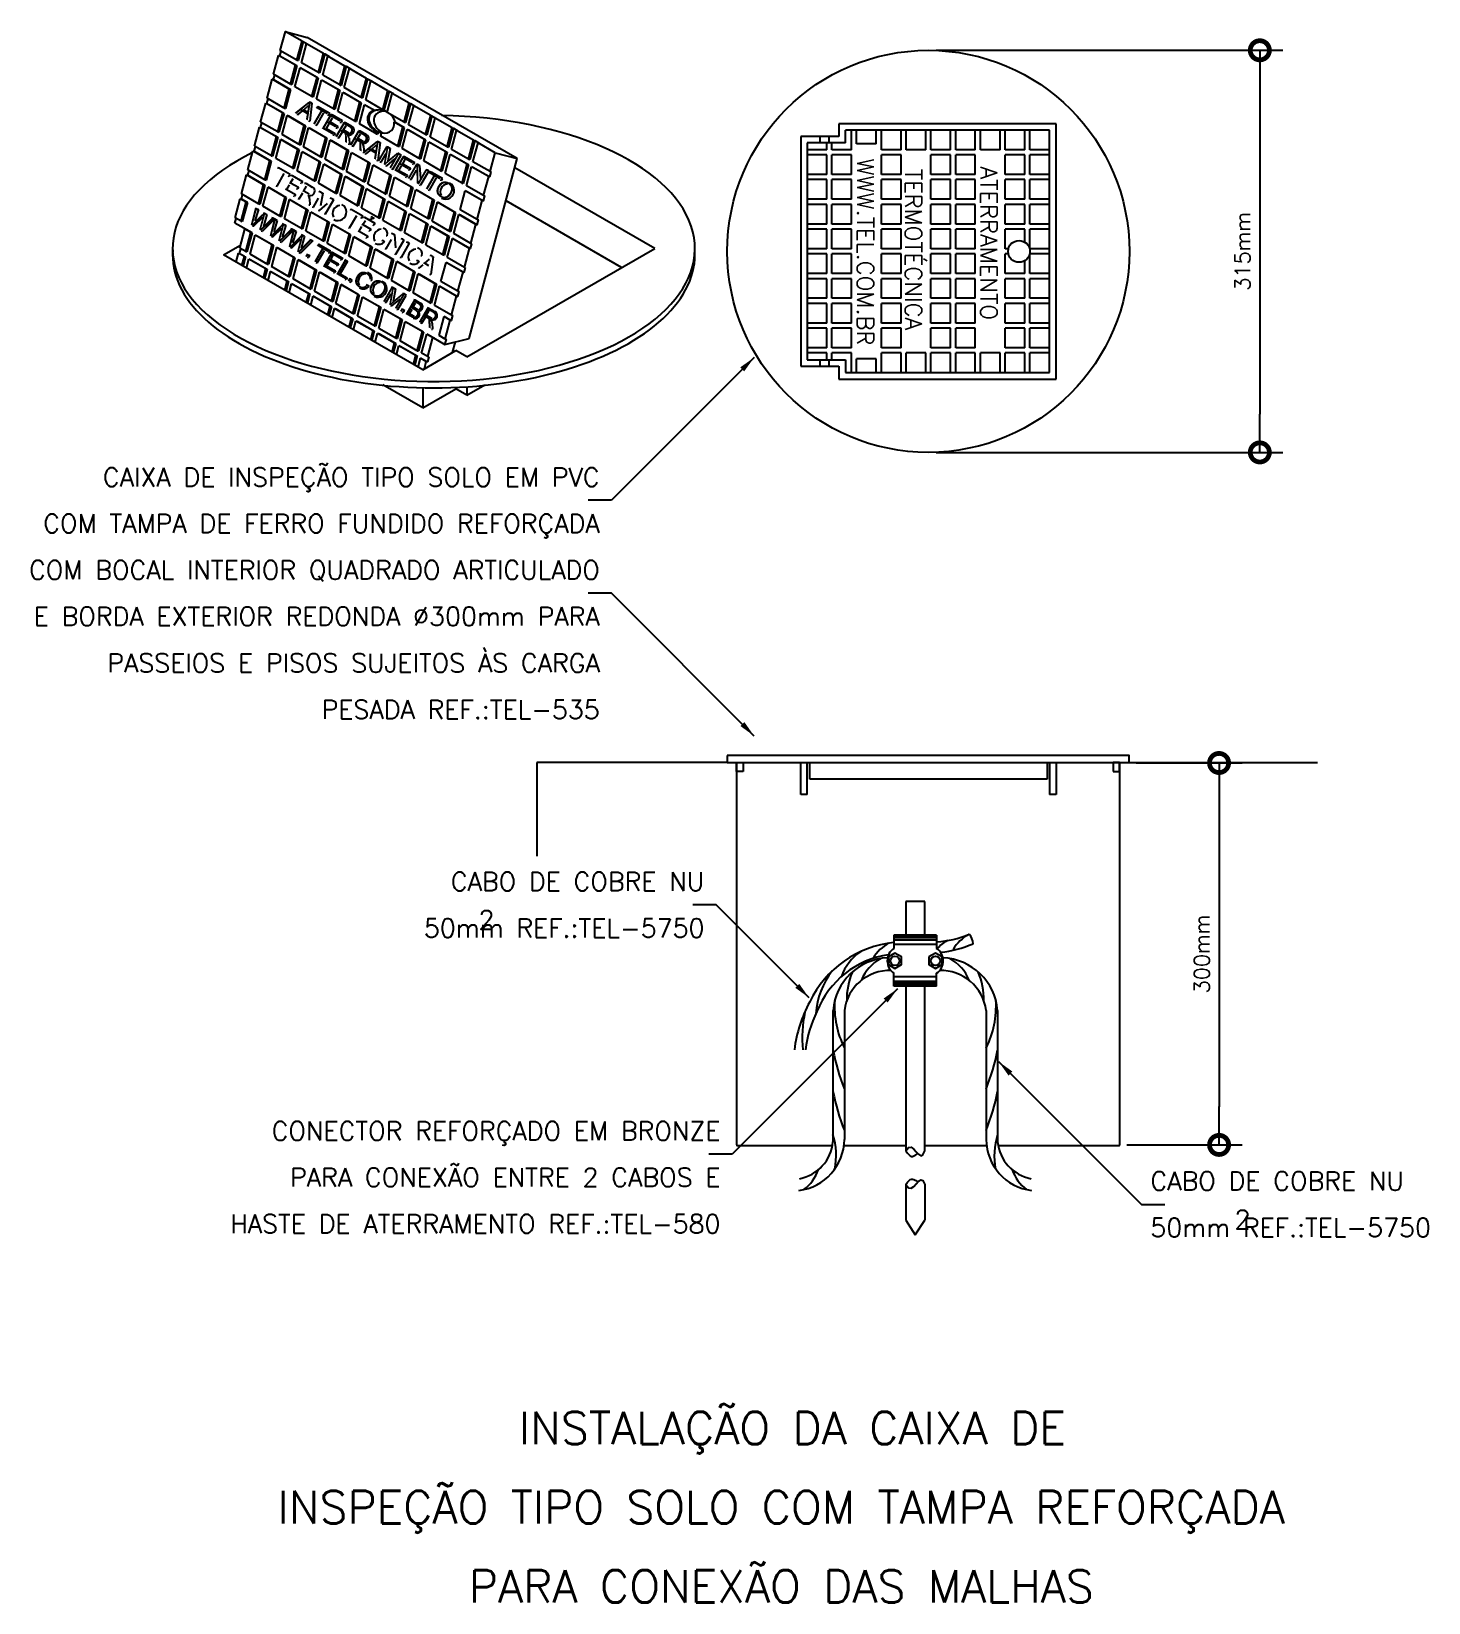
# Model space of a CAD drawing. Header units: millimetres. Extents: x -6669.7 to -6654.6, y -4737.9 to -4721.
import ezdxf
from ezdxf.enums import TextEntityAlignment as Align

# ---------------------------------------------------------------- set-up
doc = ezdxf.new("R2010")
doc.units = ezdxf.units.MM
doc.header["$LTSCALE"] = 10
doc.layers.add('Termotécnica', color=7, linetype='Continuous')
doc.styles.add('120CL', font='romans.shx', dxfattribs={"height": 3})
doc.styles.add('80CL', font='romans.shx', dxfattribs={"height": 20})
doc.styles.add('NEWSTYLE1', font='ARIAL.TTF')
doc.styles.add('r140', font='romans.shx')
doc.styles.add('r80', font='romans.shx')

msp = doc.modelspace()

# ---------------------------------------------------------------- texts
at = {"layer": 'Termotécnica', "color": 3, "style": 'NEWSTYLE1'}
for s, p in [('ATERRAMENTO', (-6665.97, -4722.242)), ('WWW.TEL.COM.BR', (-6666.318, -4723.517))]:
    msp.add_text(s, height=0.17844, rotation=330, dxfattribs=at).set_placement(p, align=Align.MIDDLE)
at = {"layer": 'Termotécnica', "color": 3, "ltscale": 10, "style": '120CL'}
for s, p in [('WWW.TEL.COM.BR', (-6660.703, -4723.338)), ('TERMOTÉCNICA', (-6660.157, -4723.313))]:
    msp.add_text(s, height=0.17844, rotation=270, dxfattribs=at).set_placement(p, align=Align.MIDDLE)
msp.add_text('ATERRAMENTO', height=0.17844, rotation=270, dxfattribs=at).set_placement((-6659.465, -4722.419))
at = {"layer": 'Termotécnica', "color": 2, "style": 'r80'}
for s, p in [('CAIXA DE INSPEÇÃO TIPO SOLO EM PVC', (-6663.562, -4725.86)), ('COM TAMPA DE FERRO FUNDIDO REFORÇADA', (-6663.561, -4726.358)), ('COM BOCAL INTERIOR QUADRADO ARTICULADO', (-6663.559, -4726.858)), ('E BORDA EXTERIOR REDONDA %%c300mm PARA', (-6663.561, -4727.357)), ('PASSEIOS E PISOS SUJEITOS ÀS CARGA', (-6663.559, -4727.859)), ('PESADA REF.:TEL-535', (-6663.56, -4728.359)), ('CABO DE COBRE NU', (-6662.436, -4730.209)), ('50mm REF.:TEL-5750', (-6662.434, -4730.709)), ('CONECTOR REFORÇADO EM BRONZE', (-6662.262, -4732.891)), ('PARA CONEXÃO ENTRE 2 CABOS E', (-6662.262, -4733.39)), ('HASTE DE ATERRAMENTO REF.:TEL-580', (-6662.262, -4733.89))]:
    msp.add_text(s, height=0.2, dxfattribs=at).set_placement(p, align=Align.RIGHT)
for s, p in [('2', (-6664.863, -4730.62)), ('CABO DE COBRE NU', (-6657.639, -4733.429)), ('2', (-6656.734, -4733.843)), ('50mm REF.:TEL-5750', (-6657.64, -4733.93))]:
    msp.add_text(s, height=0.2, dxfattribs=at).set_placement(p)
at = {"layer": 'Termotécnica', "color": 5, "style": 'r140'}
for s, p in [(' INSTALAÇÃO DA CAIXA DE', (-6661.608, -4736.265)), ('INSPEÇÃO TIPO SOLO COM TAMPA REFORÇADA', (-6661.608, -4737.116)), ('PARA CONEXÃO DAS MALHAS', (-6661.608, -4737.968))]:
    msp.add_text(s, height=0.35, dxfattribs=at).set_placement(p, align=Align.BOTTOM_CENTER)
at = {"layer": 'Termotécnica', "color": 1, "linetype": 'ByBlock', "attachment_point": 5, "rotation": 90, "style": '80CL'}
for s, insert, char_height in [('315mm', (-6656.648, -4723.332), 0.1647), ('300mm', (-6657.086, -4730.888), 0.1646)]:
    msp.add_mtext(s, dxfattribs=dict(at, insert=insert, char_height=char_height))

# ---------------------------------------------------------------- blocks, each defined once
blk = doc.blocks.new('_DOTSMALL')
at = {"color": 0, "linetype": 'ByBlock'}
blk.add_line((0, 0), (-1, 0), dxfattribs=at)
at = {"linetype": 'ByBlock', "const_width": 0.5}
blk.add_lwpolyline([(-0.0625, 0, 1), (0.0625, 0, 1)], format="xyb", close=True, dxfattribs=at)

# ---------------------------------------------------------------- linework, layer by layer
at = {"layer": 'Termotécnica', "color": 1}
for p, q in [((-6666.944, -4720.967), (-6666.999, -4721.171)), ((-6666.944, -4720.967), (-6666.705, -4721.031)), ((-6666.761, -4721.073), (-6666.944, -4720.967)), ((-6666.816, -4721.277), (-6666.999, -4721.171)), ((-6666.816, -4721.277), (-6666.761, -4721.073)), ((-6666.768, -4721.304), (-6666.713, -4721.1)), ((-6666.761, -4721.073), (-6666.748, -4721.076)), ((-6666.713, -4721.1), (-6666.7, -4721.104)), ((-6666.53, -4721.206), (-6666.713, -4721.1)), ((-6664.447, -4722.335), (-6666.705, -4721.031)), ((-6667.068, -4721.428), (-6667.013, -4721.224)), ((-6666.83, -4721.33), (-6667.013, -4721.224)), ((-6667.013, -4721.224), (-6667, -4721.228)), ((-6666.885, -4721.534), (-6666.83, -4721.33)), ((-6666.83, -4721.33), (-6666.817, -4721.333)), ((-6666.816, -4721.277), (-6666.802, -4721.28)), ((-6666.585, -4721.41), (-6666.768, -4721.304)), ((-6666.585, -4721.41), (-6666.53, -4721.206)), ((-6666.538, -4721.437), (-6666.483, -4721.233)), ((-6666.53, -4721.206), (-6666.517, -4721.209)), ((-6666.483, -4721.233), (-6666.47, -4721.237)), ((-6666.3, -4721.339), (-6666.483, -4721.233)), ((-6666.355, -4721.543), (-6666.3, -4721.339)), ((-6666.3, -4721.339), (-6666.287, -4721.342)), ((-6667.137, -4721.685), (-6667.082, -4721.481)), ((-6666.899, -4721.587), (-6667.082, -4721.481)), ((-6667.082, -4721.481), (-6667.069, -4721.485)), ((-6666.885, -4721.534), (-6667.068, -4721.428)), ((-6666.837, -4721.561), (-6666.782, -4721.357)), ((-6666.782, -4721.357), (-6666.769, -4721.361)), ((-6666.599, -4721.463), (-6666.782, -4721.357)), ((-6666.654, -4721.667), (-6666.599, -4721.463)), ((-6666.606, -4721.695), (-6666.552, -4721.49)), ((-6666.599, -4721.463), (-6666.586, -4721.466)), ((-6666.585, -4721.41), (-6666.572, -4721.413)), ((-6666.552, -4721.49), (-6666.539, -4721.494)), ((-6666.369, -4721.596), (-6666.552, -4721.49)), ((-6666.355, -4721.543), (-6666.538, -4721.437)), ((-6666.307, -4721.57), (-6666.252, -4721.366)), ((-6666.252, -4721.366), (-6666.239, -4721.37)), ((-6666.069, -4721.472), (-6666.252, -4721.366)), ((-6666.124, -4721.676), (-6666.069, -4721.472)), ((-6666.076, -4721.704), (-6666.022, -4721.499)), ((-6666.069, -4721.472), (-6666.056, -4721.476)), ((-6666.022, -4721.499), (-6666.008, -4721.503)), ((-6665.839, -4721.605), (-6666.022, -4721.499)), ((-6666.954, -4721.791), (-6667.137, -4721.685)), ((-6666.954, -4721.791), (-6666.899, -4721.587)), ((-6666.899, -4721.587), (-6666.886, -4721.591)), ((-6666.885, -4721.534), (-6666.871, -4721.537)), ((-6666.654, -4721.667), (-6666.837, -4721.561)), ((-6666.654, -4721.667), (-6666.641, -4721.671)), ((-6666.423, -4721.8), (-6666.369, -4721.596)), ((-6666.376, -4721.828), (-6666.321, -4721.624)), ((-6666.369, -4721.596), (-6666.355, -4721.6)), ((-6666.355, -4721.543), (-6666.341, -4721.547)), ((-6666.321, -4721.624), (-6666.308, -4721.627)), ((-6666.138, -4721.729), (-6666.321, -4721.624)), ((-6666.124, -4721.676), (-6666.307, -4721.57)), ((-6666.124, -4721.676), (-6666.111, -4721.68)), ((-6665.893, -4721.809), (-6665.839, -4721.605)), ((-6665.846, -4721.837), (-6665.791, -4721.633)), ((-6665.839, -4721.605), (-6665.825, -4721.609)), ((-6665.791, -4721.633), (-6665.778, -4721.636)), ((-6665.608, -4721.738), (-6665.791, -4721.633)), ((-6667.206, -4721.943), (-6667.151, -4721.739)), ((-6666.968, -4721.844), (-6667.151, -4721.739)), ((-6667.151, -4721.739), (-6667.138, -4721.742)), ((-6667.022, -4722.048), (-6666.968, -4721.844)), ((-6666.968, -4721.844), (-6666.955, -4721.848)), ((-6666.954, -4721.791), (-6666.94, -4721.795)), ((-6666.423, -4721.8), (-6666.606, -4721.695)), ((-6666.423, -4721.8), (-6666.41, -4721.804)), ((-6666.193, -4721.933), (-6666.376, -4721.828)), ((-6666.193, -4721.933), (-6666.138, -4721.729)), ((-6666.145, -4721.961), (-6666.091, -4721.757)), ((-6666.138, -4721.729), (-6666.125, -4721.733)), ((-6666.091, -4721.757), (-6666.077, -4721.76)), ((-6665.989, -4721.815), (-6666.091, -4721.757)), ((-6665.893, -4721.809), (-6666.076, -4721.704)), ((-6665.989, -4721.815), (-6665.976, -4721.819)), ((-6665.893, -4721.809), (-6665.88, -4721.813)), ((-6665.663, -4721.942), (-6665.846, -4721.837)), ((-6665.663, -4721.942), (-6665.608, -4721.738)), ((-6665.615, -4721.97), (-6665.56, -4721.766)), ((-6665.608, -4721.738), (-6665.595, -4721.742)), ((-6665.56, -4721.766), (-6665.547, -4721.769)), ((-6665.377, -4721.871), (-6665.56, -4721.766)), ((-6667.274, -4722.2), (-6667.22, -4721.996)), ((-6667.037, -4722.101), (-6667.22, -4721.996)), ((-6667.22, -4721.996), (-6667.206, -4721.999)), ((-6667.022, -4722.048), (-6667.206, -4721.943)), ((-6666.975, -4722.076), (-6666.92, -4721.872)), ((-6666.92, -4721.872), (-6666.907, -4721.875)), ((-6666.737, -4721.977), (-6666.92, -4721.872)), ((-6666.792, -4722.182), (-6666.737, -4721.977)), ((-6666.744, -4722.209), (-6666.69, -4722.005)), ((-6666.737, -4721.977), (-6666.724, -4721.981)), ((-6666.69, -4722.005), (-6666.676, -4722.008)), ((-6666.507, -4722.11), (-6666.69, -4722.005)), ((-6666.193, -4721.933), (-6666.18, -4721.937)), ((-6665.962, -4722.067), (-6666.145, -4721.961)), ((-6665.772, -4721.941), (-6665.759, -4721.944)), ((-6665.677, -4721.995), (-6665.772, -4721.941)), ((-6665.732, -4722.2), (-6665.677, -4721.995)), ((-6665.684, -4722.227), (-6665.629, -4722.023)), ((-6665.677, -4721.995), (-6665.664, -4721.999)), ((-6665.663, -4721.942), (-6665.649, -4721.946)), ((-6665.629, -4722.023), (-6665.616, -4722.026)), ((-6665.446, -4722.129), (-6665.629, -4722.023)), ((-6665.432, -4722.076), (-6665.615, -4721.97)), ((-6665.432, -4722.076), (-6665.377, -4721.871)), ((-6665.385, -4722.103), (-6665.33, -4721.899)), ((-6665.377, -4721.871), (-6665.364, -4721.875)), ((-6665.33, -4721.899), (-6665.317, -4721.902)), ((-6665.147, -4722.005), (-6665.33, -4721.899)), ((-6665.201, -4722.209), (-6665.147, -4722.005)), ((-6665.147, -4722.005), (-6665.133, -4722.008)), ((-6667.091, -4722.306), (-6667.037, -4722.101)), ((-6667.044, -4722.333), (-6666.989, -4722.129)), ((-6667.037, -4722.101), (-6667.023, -4722.105)), ((-6667.022, -4722.048), (-6667.009, -4722.052)), ((-6666.989, -4722.129), (-6666.976, -4722.132)), ((-6666.806, -4722.235), (-6666.989, -4722.129)), ((-6666.792, -4722.182), (-6666.975, -4722.076)), ((-6666.792, -4722.182), (-6666.779, -4722.185)), ((-6666.561, -4722.315), (-6666.507, -4722.11)), ((-6666.514, -4722.342), (-6666.459, -4722.138)), ((-6666.507, -4722.11), (-6666.493, -4722.114)), ((-6666.459, -4722.138), (-6666.446, -4722.141)), ((-6666.276, -4722.244), (-6666.459, -4722.138)), ((-6665.962, -4722.067), (-6665.955, -4722.041)), ((-6665.962, -4722.067), (-6665.949, -4722.07)), ((-6665.955, -4722.041), (-6665.944, -4722.044)), ((-6665.915, -4722.094), (-6665.905, -4722.057)), ((-6665.732, -4722.2), (-6665.915, -4722.094)), ((-6665.501, -4722.333), (-6665.446, -4722.129)), ((-6665.453, -4722.36), (-6665.399, -4722.156)), ((-6665.446, -4722.129), (-6665.433, -4722.132)), ((-6665.432, -4722.076), (-6665.419, -4722.079)), ((-6665.399, -4722.156), (-6665.385, -4722.16)), ((-6665.216, -4722.262), (-6665.399, -4722.156)), ((-6665.201, -4722.209), (-6665.385, -4722.103)), ((-6665.154, -4722.236), (-6665.099, -4722.032)), ((-6665.099, -4722.032), (-6665.086, -4722.036)), ((-6664.916, -4722.138), (-6665.099, -4722.032)), ((-6664.971, -4722.342), (-6664.916, -4722.138)), ((-6664.923, -4722.369), (-6664.869, -4722.165)), ((-6664.916, -4722.138), (-6664.903, -4722.141)), ((-6664.869, -4722.165), (-6664.855, -4722.169)), ((-6664.686, -4722.271), (-6664.869, -4722.165)), ((-6661.192, -4722.097), (-6661.192, -4722.165)), ((-6661.119, -4722.239), (-6661.119, -4722.165)), ((-6661.096, -4722.097), (-6661.096, -4722.165)), ((-6661.064, -4722.239), (-6661.064, -4722.165)), ((-6660.853, -4722.239), (-6660.853, -4722.028)), ((-6660.798, -4722.175), (-6660.798, -4722.028)), ((-6660.587, -4722.175), (-6660.798, -4722.175)), ((-6660.587, -4722.175), (-6660.587, -4722.028)), ((-6660.532, -4722.239), (-6660.532, -4722.028)), ((-6660.32, -4722.239), (-6660.32, -4722.028)), ((-6660.266, -4722.239), (-6660.266, -4722.028)), ((-6660.054, -4722.239), (-6660.054, -4722.028)), ((-6659.999, -4722.239), (-6659.999, -4722.028)), ((-6659.788, -4722.239), (-6659.788, -4722.028)), ((-6659.733, -4722.239), (-6659.733, -4722.028)), ((-6659.522, -4722.239), (-6659.522, -4722.028)), ((-6659.467, -4722.239), (-6659.467, -4722.028)), ((-6659.255, -4722.239), (-6659.255, -4722.028)), ((-6659.2, -4722.239), (-6659.2, -4722.028)), ((-6658.989, -4722.239), (-6658.989, -4722.028)), ((-6658.934, -4722.239), (-6658.934, -4722.028)), ((-6667.343, -4722.457), (-6667.289, -4722.253)), ((-6667.106, -4722.359), (-6667.289, -4722.253)), ((-6667.289, -4722.253), (-6667.275, -4722.256)), ((-6667.091, -4722.306), (-6667.274, -4722.2)), ((-6667.16, -4722.563), (-6667.106, -4722.359)), ((-6667.106, -4722.359), (-6667.092, -4722.362)), ((-6667.091, -4722.306), (-6667.078, -4722.309)), ((-6666.861, -4722.439), (-6667.044, -4722.333)), ((-6666.861, -4722.439), (-6666.806, -4722.235)), ((-6666.813, -4722.466), (-6666.759, -4722.262)), ((-6666.806, -4722.235), (-6666.793, -4722.238)), ((-6666.759, -4722.262), (-6666.745, -4722.266)), ((-6666.575, -4722.368), (-6666.759, -4722.262)), ((-6666.561, -4722.315), (-6666.744, -4722.209)), ((-6666.561, -4722.315), (-6666.548, -4722.318)), ((-6666.331, -4722.448), (-6666.514, -4722.342)), ((-6666.331, -4722.448), (-6666.276, -4722.244)), ((-6666.283, -4722.475), (-6666.228, -4722.271)), ((-6666.276, -4722.244), (-6666.263, -4722.247)), ((-6666.228, -4722.271), (-6666.215, -4722.275)), ((-6666.045, -4722.377), (-6666.228, -4722.271)), ((-6665.732, -4722.2), (-6665.718, -4722.203)), ((-6665.501, -4722.333), (-6665.684, -4722.227)), ((-6665.501, -4722.333), (-6665.488, -4722.336)), ((-6665.27, -4722.466), (-6665.453, -4722.36)), ((-6665.27, -4722.466), (-6665.216, -4722.262)), ((-6665.223, -4722.493), (-6665.168, -4722.289)), ((-6665.216, -4722.262), (-6665.202, -4722.265)), ((-6665.201, -4722.209), (-6665.188, -4722.212)), ((-6665.168, -4722.289), (-6665.155, -4722.293)), ((-6664.985, -4722.395), (-6665.168, -4722.289)), ((-6664.971, -4722.342), (-6665.154, -4722.236)), ((-6664.971, -4722.342), (-6664.958, -4722.345)), ((-6664.965, -4724.268), (-6664.447, -4722.335)), ((-6664.74, -4722.475), (-6664.686, -4722.271)), ((-6664.74, -4722.475), (-6664.686, -4722.271)), ((-6664.686, -4722.271), (-6664.447, -4722.335)), ((-6661.119, -4722.239), (-6661.331, -4722.239)), ((-6661.119, -4722.294), (-6661.331, -4722.294)), ((-6661.119, -4722.506), (-6661.119, -4722.294)), ((-6660.853, -4722.239), (-6661.064, -4722.239)), ((-6660.853, -4722.294), (-6661.064, -4722.294)), ((-6661.064, -4722.506), (-6661.064, -4722.294)), ((-6660.853, -4722.506), (-6660.853, -4722.294)), ((-6660.32, -4722.239), (-6660.532, -4722.239)), ((-6660.532, -4722.506), (-6660.532, -4722.294)), ((-6660.32, -4722.294), (-6660.532, -4722.294)), ((-6660.32, -4722.506), (-6660.32, -4722.294)), ((-6660.054, -4722.239), (-6660.266, -4722.239)), ((-6659.788, -4722.239), (-6659.999, -4722.239)), ((-6659.999, -4722.506), (-6659.999, -4722.294)), ((-6659.788, -4722.294), (-6659.999, -4722.294)), ((-6659.788, -4722.506), (-6659.788, -4722.294)), ((-6659.522, -4722.239), (-6659.733, -4722.239)), ((-6659.733, -4722.506), (-6659.733, -4722.294)), ((-6659.522, -4722.294), (-6659.733, -4722.294)), ((-6659.522, -4722.506), (-6659.522, -4722.294)), ((-6659.255, -4722.239), (-6659.467, -4722.239)), ((-6658.989, -4722.239), (-6659.2, -4722.239)), ((-6659.2, -4722.506), (-6659.2, -4722.294)), ((-6658.989, -4722.294), (-6659.2, -4722.294)), ((-6658.989, -4722.506), (-6658.989, -4722.294)), ((-6658.723, -4722.239), (-6658.934, -4722.239)), ((-6658.723, -4722.294), (-6658.934, -4722.294)), ((-6658.934, -4722.506), (-6658.934, -4722.294)), ((-6667.412, -4722.714), (-6667.358, -4722.51)), ((-6667.175, -4722.616), (-6667.358, -4722.51)), ((-6667.358, -4722.51), (-6667.344, -4722.514)), ((-6667.16, -4722.563), (-6667.343, -4722.457)), ((-6666.861, -4722.439), (-6666.848, -4722.442)), ((-6666.63, -4722.572), (-6666.813, -4722.466)), ((-6666.63, -4722.572), (-6666.575, -4722.368)), ((-6666.583, -4722.599), (-6666.528, -4722.395)), ((-6666.575, -4722.368), (-6666.562, -4722.371)), ((-6666.528, -4722.395), (-6666.515, -4722.399)), ((-6666.345, -4722.501), (-6666.528, -4722.395)), ((-6666.4, -4722.705), (-6666.345, -4722.501)), ((-6666.352, -4722.732), (-6666.297, -4722.528)), ((-6666.345, -4722.501), (-6666.332, -4722.504)), ((-6666.331, -4722.448), (-6666.317, -4722.451)), ((-6666.297, -4722.528), (-6666.284, -4722.532)), ((-6666.114, -4722.634), (-6666.297, -4722.528)), ((-6666.1, -4722.581), (-6666.283, -4722.475)), ((-6666.1, -4722.581), (-6666.045, -4722.377)), ((-6666.052, -4722.608), (-6665.998, -4722.404)), ((-6666.045, -4722.377), (-6666.032, -4722.38)), ((-6665.998, -4722.404), (-6665.985, -4722.408)), ((-6665.815, -4722.51), (-6665.998, -4722.404)), ((-6665.869, -4722.714), (-6665.815, -4722.51)), ((-6665.815, -4722.51), (-6665.801, -4722.513)), ((-6665.27, -4722.466), (-6665.257, -4722.469)), ((-6665.04, -4722.599), (-6665.223, -4722.493)), ((-6665.04, -4722.599), (-6664.985, -4722.395)), ((-6664.992, -4722.627), (-6664.938, -4722.422)), ((-6664.985, -4722.395), (-6664.972, -4722.398)), ((-6664.938, -4722.422), (-6664.924, -4722.426)), ((-6664.754, -4722.528), (-6664.938, -4722.422)), ((-6664.74, -4722.475), (-6664.923, -4722.369)), ((-6664.809, -4722.732), (-6664.754, -4722.528)), ((-6664.809, -4722.732), (-6664.754, -4722.528)), ((-6664.754, -4722.528), (-6664.741, -4722.532)), ((-6664.754, -4722.528), (-6664.741, -4722.532)), ((-6664.741, -4722.532), (-6664.727, -4722.479)), ((-6664.74, -4722.475), (-6664.727, -4722.479)), ((-6664.74, -4722.475), (-6664.727, -4722.479)), ((-6661.119, -4722.506), (-6661.331, -4722.506)), ((-6660.853, -4722.506), (-6661.064, -4722.506)), ((-6660.32, -4722.506), (-6660.532, -4722.506)), ((-6659.788, -4722.506), (-6659.999, -4722.506)), ((-6659.522, -4722.506), (-6659.733, -4722.506)), ((-6658.989, -4722.506), (-6659.2, -4722.506)), ((-6658.723, -4722.506), (-6658.934, -4722.506)), ((-6667.229, -4722.82), (-6667.175, -4722.616)), ((-6667.182, -4722.847), (-6667.127, -4722.643)), ((-6667.175, -4722.616), (-6667.161, -4722.619)), ((-6667.16, -4722.563), (-6667.147, -4722.566)), ((-6667.127, -4722.643), (-6667.114, -4722.647)), ((-6666.944, -4722.749), (-6667.127, -4722.643)), ((-6666.63, -4722.572), (-6666.617, -4722.575)), ((-6666.4, -4722.705), (-6666.583, -4722.599)), ((-6666.169, -4722.838), (-6666.114, -4722.634)), ((-6666.121, -4722.866), (-6666.067, -4722.661)), ((-6666.114, -4722.634), (-6666.101, -4722.638)), ((-6666.1, -4722.581), (-6666.087, -4722.584)), ((-6666.067, -4722.661), (-6666.053, -4722.665)), ((-6665.884, -4722.767), (-6666.067, -4722.661)), ((-6665.869, -4722.714), (-6666.052, -4722.608)), ((-6665.822, -4722.742), (-6665.767, -4722.537)), ((-6665.767, -4722.537), (-6665.754, -4722.541)), ((-6665.584, -4722.643), (-6665.767, -4722.537)), ((-6665.639, -4722.847), (-6665.584, -4722.643)), ((-6665.591, -4722.875), (-6665.537, -4722.671)), ((-6665.584, -4722.643), (-6665.571, -4722.647)), ((-6665.537, -4722.671), (-6665.523, -4722.674)), ((-6665.354, -4722.776), (-6665.537, -4722.671)), ((-6665.061, -4722.884), (-6665.006, -4722.68)), ((-6665.04, -4722.599), (-6665.027, -4722.603)), ((-6665.006, -4722.68), (-6664.993, -4722.683)), ((-6664.823, -4722.785), (-6665.006, -4722.68)), ((-6664.809, -4722.732), (-6664.992, -4722.627)), ((-6661.119, -4722.561), (-6661.331, -4722.561)), ((-6661.119, -4722.772), (-6661.119, -4722.561)), ((-6661.064, -4722.772), (-6661.064, -4722.561)), ((-6660.853, -4722.561), (-6661.064, -4722.561)), ((-6660.853, -4722.772), (-6660.853, -4722.561)), ((-6660.532, -4722.772), (-6660.532, -4722.561)), ((-6660.32, -4722.561), (-6660.532, -4722.561)), ((-6660.32, -4722.772), (-6660.32, -4722.561)), ((-6659.999, -4722.772), (-6659.999, -4722.561)), ((-6659.788, -4722.561), (-6659.999, -4722.561)), ((-6659.788, -4722.772), (-6659.788, -4722.561)), ((-6659.733, -4722.772), (-6659.733, -4722.561)), ((-6659.522, -4722.561), (-6659.733, -4722.561)), ((-6659.522, -4722.772), (-6659.522, -4722.561)), ((-6659.2, -4722.772), (-6659.2, -4722.561)), ((-6658.989, -4722.561), (-6659.2, -4722.561)), ((-6658.989, -4722.772), (-6658.989, -4722.561)), ((-6658.723, -4722.561), (-6658.934, -4722.561)), ((-6658.934, -4722.772), (-6658.934, -4722.561)), ((-6667.481, -4722.972), (-6667.427, -4722.767)), ((-6667.427, -4722.767), (-6667.413, -4722.771)), ((-6667.362, -4722.804), (-6667.427, -4722.767)), ((-6667.417, -4723.009), (-6667.362, -4722.804)), ((-6667.229, -4722.82), (-6667.412, -4722.714)), ((-6667.362, -4722.804), (-6667.349, -4722.808)), ((-6667.229, -4722.82), (-6667.216, -4722.824)), ((-6666.999, -4722.953), (-6667.182, -4722.847)), ((-6666.999, -4722.953), (-6666.944, -4722.749)), ((-6666.951, -4722.981), (-6666.896, -4722.776)), ((-6666.944, -4722.749), (-6666.931, -4722.753)), ((-6666.896, -4722.776), (-6666.883, -4722.78)), ((-6666.713, -4722.882), (-6666.896, -4722.776)), ((-6666.4, -4722.705), (-6666.386, -4722.709)), ((-6666.169, -4722.838), (-6666.352, -4722.732)), ((-6666.169, -4722.838), (-6666.156, -4722.842)), ((-6665.938, -4722.971), (-6666.121, -4722.866)), ((-6665.938, -4722.971), (-6665.884, -4722.767)), ((-6665.891, -4722.999), (-6665.836, -4722.795)), ((-6665.884, -4722.767), (-6665.87, -4722.771)), ((-6665.869, -4722.714), (-6665.856, -4722.718)), ((-6665.836, -4722.795), (-6665.823, -4722.798)), ((-6665.653, -4722.9), (-6665.836, -4722.795)), ((-6665.639, -4722.847), (-6665.822, -4722.742)), ((-6665.639, -4722.847), (-6665.626, -4722.851)), ((-6665.408, -4722.98), (-6665.354, -4722.776)), ((-6665.361, -4723.008), (-6665.306, -4722.804)), ((-6665.354, -4722.776), (-6665.34, -4722.78)), ((-6665.306, -4722.804), (-6665.293, -4722.807)), ((-6665.123, -4722.909), (-6665.306, -4722.804)), ((-6664.878, -4722.989), (-6664.823, -4722.785)), ((-6664.878, -4722.989), (-6664.823, -4722.785)), ((-6664.823, -4722.785), (-6664.81, -4722.789)), ((-6664.823, -4722.785), (-6664.81, -4722.789)), ((-6664.81, -4722.789), (-6664.796, -4722.736)), ((-6664.809, -4722.732), (-6664.796, -4722.736)), ((-6664.809, -4722.732), (-6664.796, -4722.736)), ((-6661.119, -4722.772), (-6661.331, -4722.772)), ((-6661.119, -4722.827), (-6661.331, -4722.827)), ((-6661.119, -4723.038), (-6661.119, -4722.827)), ((-6660.853, -4722.772), (-6661.064, -4722.772)), ((-6660.853, -4722.827), (-6661.064, -4722.827)), ((-6661.064, -4723.038), (-6661.064, -4722.827)), ((-6660.853, -4723.038), (-6660.853, -4722.827)), ((-6660.32, -4722.772), (-6660.532, -4722.772)), ((-6660.32, -4722.827), (-6660.532, -4722.827)), ((-6660.532, -4723.038), (-6660.532, -4722.827)), ((-6660.32, -4723.038), (-6660.32, -4722.827)), ((-6659.788, -4722.772), (-6659.999, -4722.772)), ((-6659.788, -4722.827), (-6659.999, -4722.827)), ((-6659.999, -4723.038), (-6659.999, -4722.827)), ((-6659.788, -4723.038), (-6659.788, -4722.827)), ((-6659.522, -4722.772), (-6659.733, -4722.772)), ((-6659.522, -4722.827), (-6659.733, -4722.827)), ((-6659.733, -4723.038), (-6659.733, -4722.827)), ((-6659.522, -4723.038), (-6659.522, -4722.827)), ((-6658.989, -4722.772), (-6659.2, -4722.772)), ((-6658.989, -4722.827), (-6659.2, -4722.827)), ((-6659.2, -4723.038), (-6659.2, -4722.827)), ((-6658.989, -4723.038), (-6658.989, -4722.827)), ((-6658.723, -4722.772), (-6658.934, -4722.772)), ((-6658.723, -4722.827), (-6658.934, -4722.827)), ((-6658.934, -4723.038), (-6658.934, -4722.827)), ((-6667.417, -4723.009), (-6667.481, -4722.972)), ((-6667.417, -4723.009), (-6667.404, -4723.012)), ((-6666.999, -4722.953), (-6666.985, -4722.957)), ((-6666.768, -4723.086), (-6666.951, -4722.981)), ((-6666.768, -4723.086), (-6666.713, -4722.882)), ((-6666.72, -4723.114), (-6666.666, -4722.91)), ((-6666.713, -4722.882), (-6666.7, -4722.886)), ((-6666.666, -4722.91), (-6666.653, -4722.913)), ((-6666.483, -4723.015), (-6666.666, -4722.91)), ((-6666.537, -4723.219), (-6666.483, -4723.015)), ((-6666.483, -4723.015), (-6666.469, -4723.019)), ((-6665.938, -4722.971), (-6665.925, -4722.975)), ((-6665.708, -4723.104), (-6665.891, -4722.999)), ((-6665.708, -4723.104), (-6665.653, -4722.9)), ((-6665.66, -4723.132), (-6665.605, -4722.928)), ((-6665.653, -4722.9), (-6665.64, -4722.904)), ((-6665.605, -4722.928), (-6665.592, -4722.931)), ((-6665.422, -4723.033), (-6665.605, -4722.928)), ((-6665.408, -4722.98), (-6665.591, -4722.875)), ((-6665.477, -4723.238), (-6665.422, -4723.033)), ((-6665.422, -4723.033), (-6665.409, -4723.037)), ((-6665.408, -4722.98), (-6665.395, -4722.984)), ((-6665.178, -4723.114), (-6665.361, -4723.008)), ((-6665.178, -4723.114), (-6665.123, -4722.909)), ((-6665.13, -4723.141), (-6665.075, -4722.937)), ((-6665.123, -4722.909), (-6665.11, -4722.913)), ((-6665.075, -4722.937), (-6665.062, -4722.94)), ((-6664.892, -4723.042), (-6665.075, -4722.937)), ((-6664.878, -4722.989), (-6665.061, -4722.884)), ((-6664.879, -4723.046), (-6664.865, -4722.993)), ((-6664.878, -4722.989), (-6664.865, -4722.993)), ((-6664.878, -4722.989), (-6664.865, -4722.993)), ((-6661.119, -4723.038), (-6661.331, -4723.038)), ((-6660.853, -4723.038), (-6661.064, -4723.038)), ((-6660.32, -4723.038), (-6660.532, -4723.038)), ((-6659.788, -4723.038), (-6659.999, -4723.038)), ((-6659.522, -4723.038), (-6659.733, -4723.038)), ((-6658.989, -4723.038), (-6659.2, -4723.038)), ((-6658.723, -4723.038), (-6658.934, -4723.038)), ((-6667.431, -4723.297), (-6667.377, -4723.093)), ((-6667.312, -4723.13), (-6667.377, -4723.093)), ((-6667.377, -4723.093), (-6667.363, -4723.097)), ((-6667.367, -4723.334), (-6667.312, -4723.13)), ((-6667.32, -4723.362), (-6667.265, -4723.158)), ((-6667.312, -4723.13), (-6667.299, -4723.134)), ((-6667.082, -4723.263), (-6667.265, -4723.158)), ((-6667.265, -4723.158), (-6667.252, -4723.161)), ((-6666.768, -4723.086), (-6666.755, -4723.09)), ((-6666.537, -4723.219), (-6666.72, -4723.114)), ((-6666.49, -4723.247), (-6666.435, -4723.043)), ((-6666.435, -4723.043), (-6666.422, -4723.046)), ((-6666.252, -4723.148), (-6666.435, -4723.043)), ((-6666.307, -4723.353), (-6666.252, -4723.148)), ((-6666.259, -4723.38), (-6666.205, -4723.176)), ((-6666.252, -4723.148), (-6666.239, -4723.152)), ((-6666.205, -4723.176), (-6666.191, -4723.179)), ((-6666.021, -4723.282), (-6666.205, -4723.176)), ((-6665.708, -4723.104), (-6665.694, -4723.108)), ((-6665.477, -4723.238), (-6665.66, -4723.132)), ((-6665.43, -4723.265), (-6665.375, -4723.061)), ((-6665.375, -4723.061), (-6665.362, -4723.064)), ((-6665.192, -4723.167), (-6665.375, -4723.061)), ((-6665.247, -4723.371), (-6665.192, -4723.167)), ((-6665.199, -4723.398), (-6665.144, -4723.194)), ((-6665.192, -4723.167), (-6665.179, -4723.17)), ((-6665.178, -4723.114), (-6665.164, -4723.117)), ((-6665.144, -4723.194), (-6665.131, -4723.198)), ((-6664.961, -4723.3), (-6665.144, -4723.194)), ((-6664.947, -4723.247), (-6665.13, -4723.141)), ((-6664.947, -4723.247), (-6664.892, -4723.042)), ((-6664.947, -4723.247), (-6664.892, -4723.042)), ((-6664.892, -4723.042), (-6664.879, -4723.046)), ((-6664.892, -4723.042), (-6664.879, -4723.046)), ((-6661.119, -4723.093), (-6661.331, -4723.093)), ((-6661.119, -4723.304), (-6661.119, -4723.093)), ((-6660.853, -4723.093), (-6661.064, -4723.093)), ((-6661.064, -4723.304), (-6661.064, -4723.093)), ((-6660.853, -4723.304), (-6660.853, -4723.093)), ((-6660.532, -4723.304), (-6660.532, -4723.093)), ((-6660.32, -4723.093), (-6660.532, -4723.093)), ((-6660.32, -4723.304), (-6660.32, -4723.093)), ((-6659.999, -4723.304), (-6659.999, -4723.093)), ((-6659.788, -4723.093), (-6659.999, -4723.093)), ((-6659.788, -4723.304), (-6659.788, -4723.093)), ((-6659.733, -4723.304), (-6659.733, -4723.093)), ((-6659.522, -4723.093), (-6659.733, -4723.093)), ((-6659.522, -4723.304), (-6659.522, -4723.093)), ((-6658.989, -4723.093), (-6659.2, -4723.093)), ((-6659.2, -4723.304), (-6659.2, -4723.093)), ((-6658.989, -4723.234), (-6658.989, -4723.093)), ((-6658.723, -4723.093), (-6658.934, -4723.093)), ((-6658.934, -4723.304), (-6658.934, -4723.093)), ((-6667.471, -4723.446), (-6667.445, -4723.35)), ((-6667.381, -4723.387), (-6667.445, -4723.35)), ((-6667.445, -4723.35), (-6667.432, -4723.354)), ((-6667.367, -4723.334), (-6667.431, -4723.297)), ((-6667.367, -4723.334), (-6667.354, -4723.338)), ((-6667.136, -4723.468), (-6667.32, -4723.362)), ((-6667.136, -4723.468), (-6667.082, -4723.263)), ((-6667.034, -4723.291), (-6667.089, -4723.495)), ((-6667.082, -4723.263), (-6667.069, -4723.267)), ((-6667.034, -4723.291), (-6667.021, -4723.294)), ((-6666.851, -4723.397), (-6667.034, -4723.291)), ((-6666.537, -4723.219), (-6666.524, -4723.223)), ((-6666.307, -4723.353), (-6666.49, -4723.247)), ((-6666.307, -4723.353), (-6666.294, -4723.356)), ((-6666.076, -4723.486), (-6666.021, -4723.282)), ((-6666.029, -4723.513), (-6665.974, -4723.309)), ((-6666.021, -4723.282), (-6666.008, -4723.285)), ((-6665.974, -4723.309), (-6665.961, -4723.313)), ((-6665.791, -4723.415), (-6665.974, -4723.309)), ((-6665.477, -4723.238), (-6665.464, -4723.241)), ((-6665.247, -4723.371), (-6665.43, -4723.265)), ((-6665.247, -4723.371), (-6665.233, -4723.374)), ((-6665.016, -4723.504), (-6664.961, -4723.3)), ((-6665.016, -4723.504), (-6664.961, -4723.3)), ((-6664.961, -4723.3), (-6664.948, -4723.303)), ((-6664.961, -4723.3), (-6664.948, -4723.303)), ((-6664.948, -4723.303), (-6664.934, -4723.25)), ((-6664.947, -4723.247), (-6664.934, -4723.25)), ((-6664.947, -4723.247), (-6664.934, -4723.25)), ((-6661.119, -4723.304), (-6661.331, -4723.304)), ((-6661.119, -4723.359), (-6661.331, -4723.359)), ((-6661.119, -4723.571), (-6661.119, -4723.359)), ((-6660.853, -4723.304), (-6661.064, -4723.304)), ((-6660.853, -4723.359), (-6661.064, -4723.359)), ((-6661.064, -4723.571), (-6661.064, -4723.359)), ((-6660.853, -4723.571), (-6660.853, -4723.359)), ((-6660.32, -4723.304), (-6660.532, -4723.304)), ((-6660.532, -4723.571), (-6660.532, -4723.359)), ((-6660.32, -4723.359), (-6660.532, -4723.359)), ((-6660.32, -4723.571), (-6660.32, -4723.359)), ((-6659.788, -4723.304), (-6659.999, -4723.304)), ((-6659.999, -4723.571), (-6659.999, -4723.359)), ((-6659.788, -4723.359), (-6659.999, -4723.359)), ((-6659.788, -4723.571), (-6659.788, -4723.359)), ((-6659.522, -4723.304), (-6659.733, -4723.304)), ((-6659.733, -4723.571), (-6659.733, -4723.359)), ((-6659.522, -4723.359), (-6659.733, -4723.359)), ((-6659.522, -4723.571), (-6659.522, -4723.359)), ((-6659.166, -4723.304), (-6659.2, -4723.304)), ((-6659.166, -4723.359), (-6659.2, -4723.359)), ((-6659.2, -4723.571), (-6659.2, -4723.359)), ((-6658.723, -4723.304), (-6658.934, -4723.304)), ((-6658.723, -4723.359), (-6658.934, -4723.359)), ((-6658.934, -4723.571), (-6658.934, -4723.359)), ((-6667.407, -4723.483), (-6667.381, -4723.387)), ((-6667.381, -4723.387), (-6667.368, -4723.391)), ((-6667.359, -4723.511), (-6667.334, -4723.415)), ((-6667.151, -4723.521), (-6667.334, -4723.415)), ((-6667.334, -4723.415), (-6667.32, -4723.418)), ((-6667.176, -4723.616), (-6667.151, -4723.521)), ((-6667.151, -4723.521), (-6667.137, -4723.524)), ((-6667.136, -4723.468), (-6667.123, -4723.471)), ((-6666.906, -4723.601), (-6667.089, -4723.495)), ((-6666.906, -4723.601), (-6666.851, -4723.397)), ((-6666.858, -4723.628), (-6666.804, -4723.424)), ((-6666.851, -4723.397), (-6666.838, -4723.4)), ((-6666.804, -4723.424), (-6666.79, -4723.428)), ((-6666.621, -4723.53), (-6666.804, -4723.424)), ((-6666.675, -4723.734), (-6666.621, -4723.53)), ((-6666.621, -4723.53), (-6666.607, -4723.533)), ((-6666.076, -4723.486), (-6666.259, -4723.38)), ((-6666.076, -4723.486), (-6666.063, -4723.489)), ((-6665.846, -4723.619), (-6666.029, -4723.513)), ((-6665.846, -4723.619), (-6665.791, -4723.415)), ((-6665.798, -4723.646), (-6665.743, -4723.442)), ((-6665.791, -4723.415), (-6665.778, -4723.418)), ((-6665.743, -4723.442), (-6665.73, -4723.446)), ((-6665.56, -4723.548), (-6665.743, -4723.442)), ((-6665.268, -4723.655), (-6665.213, -4723.451)), ((-6665.213, -4723.451), (-6665.2, -4723.455)), ((-6665.03, -4723.557), (-6665.213, -4723.451)), ((-6665.016, -4723.504), (-6665.199, -4723.398)), ((-6665.017, -4723.56), (-6665.003, -4723.507)), ((-6665.016, -4723.504), (-6665.003, -4723.507)), ((-6665.016, -4723.504), (-6665.003, -4723.507)), ((-6658.989, -4723.571), (-6658.989, -4723.43)), ((-6667.103, -4723.548), (-6667.129, -4723.644)), ((-6666.92, -4723.654), (-6667.103, -4723.548)), ((-6667.103, -4723.548), (-6667.09, -4723.552)), ((-6666.946, -4723.749), (-6666.92, -4723.654)), ((-6666.92, -4723.654), (-6666.907, -4723.657)), ((-6666.906, -4723.601), (-6666.893, -4723.604)), ((-6666.898, -4723.777), (-6666.873, -4723.681)), ((-6666.689, -4723.787), (-6666.873, -4723.681)), ((-6666.873, -4723.681), (-6666.859, -4723.685)), ((-6666.675, -4723.734), (-6666.858, -4723.628)), ((-6666.628, -4723.761), (-6666.573, -4723.557)), ((-6666.573, -4723.557), (-6666.56, -4723.561)), ((-6666.39, -4723.663), (-6666.573, -4723.557)), ((-6666.445, -4723.867), (-6666.39, -4723.663)), ((-6666.397, -4723.894), (-6666.342, -4723.69)), ((-6666.39, -4723.663), (-6666.377, -4723.666)), ((-6666.342, -4723.69), (-6666.329, -4723.694)), ((-6666.159, -4723.796), (-6666.342, -4723.69)), ((-6665.846, -4723.619), (-6665.832, -4723.622)), ((-6665.615, -4723.752), (-6665.798, -4723.646)), ((-6665.615, -4723.752), (-6665.56, -4723.548)), ((-6665.567, -4723.779), (-6665.513, -4723.575)), ((-6665.56, -4723.548), (-6665.547, -4723.551)), ((-6665.513, -4723.575), (-6665.499, -4723.579)), ((-6665.33, -4723.681), (-6665.513, -4723.575)), ((-6665.384, -4723.885), (-6665.33, -4723.681)), ((-6665.337, -4723.913), (-6665.282, -4723.708)), ((-6665.33, -4723.681), (-6665.316, -4723.685)), ((-6665.282, -4723.708), (-6665.269, -4723.712)), ((-6665.099, -4723.814), (-6665.282, -4723.708)), ((-6665.085, -4723.761), (-6665.268, -4723.655)), ((-6665.085, -4723.761), (-6665.03, -4723.557)), ((-6665.085, -4723.761), (-6665.03, -4723.557)), ((-6665.03, -4723.557), (-6665.017, -4723.56)), ((-6665.03, -4723.557), (-6665.017, -4723.56)), ((-6661.119, -4723.571), (-6661.331, -4723.571)), ((-6661.119, -4723.626), (-6661.331, -4723.626)), ((-6661.119, -4723.837), (-6661.119, -4723.626)), ((-6660.853, -4723.571), (-6661.064, -4723.571)), ((-6660.853, -4723.626), (-6661.064, -4723.626)), ((-6661.064, -4723.837), (-6661.064, -4723.626)), ((-6660.853, -4723.837), (-6660.853, -4723.626)), ((-6660.32, -4723.571), (-6660.532, -4723.571)), ((-6660.532, -4723.837), (-6660.532, -4723.626)), ((-6660.32, -4723.626), (-6660.532, -4723.626)), ((-6660.32, -4723.837), (-6660.32, -4723.626)), ((-6659.788, -4723.571), (-6659.999, -4723.571)), ((-6659.999, -4723.837), (-6659.999, -4723.626)), ((-6659.788, -4723.626), (-6659.999, -4723.626)), ((-6659.788, -4723.837), (-6659.788, -4723.626)), ((-6659.522, -4723.571), (-6659.733, -4723.571)), ((-6659.733, -4723.837), (-6659.733, -4723.626)), ((-6659.522, -4723.626), (-6659.733, -4723.626)), ((-6659.522, -4723.837), (-6659.522, -4723.626)), ((-6658.989, -4723.571), (-6659.2, -4723.571)), ((-6658.989, -4723.626), (-6659.2, -4723.626)), ((-6659.2, -4723.837), (-6659.2, -4723.626)), ((-6658.989, -4723.837), (-6658.989, -4723.626)), ((-6658.723, -4723.571), (-6658.934, -4723.571)), ((-6658.723, -4723.626), (-6658.934, -4723.626)), ((-6658.934, -4723.837), (-6658.934, -4723.626)), ((-6666.715, -4723.883), (-6666.689, -4723.787)), ((-6666.689, -4723.787), (-6666.676, -4723.79)), ((-6666.675, -4723.734), (-6666.662, -4723.737)), ((-6666.668, -4723.91), (-6666.642, -4723.814)), ((-6666.459, -4723.92), (-6666.642, -4723.814)), ((-6666.642, -4723.814), (-6666.629, -4723.818)), ((-6666.445, -4723.867), (-6666.628, -4723.761)), ((-6666.445, -4723.867), (-6666.431, -4723.871)), ((-6666.214, -4724), (-6666.159, -4723.796)), ((-6666.166, -4724.028), (-6666.112, -4723.823)), ((-6666.159, -4723.796), (-6666.146, -4723.8)), ((-6666.112, -4723.823), (-6666.099, -4723.827)), ((-6665.929, -4723.929), (-6666.112, -4723.823)), ((-6665.615, -4723.752), (-6665.602, -4723.756)), ((-6665.384, -4723.885), (-6665.567, -4723.779)), ((-6665.154, -4724.018), (-6665.099, -4723.814)), ((-6665.154, -4724.018), (-6665.099, -4723.814)), ((-6665.099, -4723.814), (-6665.086, -4723.818)), ((-6665.099, -4723.814), (-6665.086, -4723.818)), ((-6665.086, -4723.818), (-6665.072, -4723.765)), ((-6665.085, -4723.761), (-6665.072, -4723.765)), ((-6665.085, -4723.761), (-6665.072, -4723.765)), ((-6661.119, -4723.837), (-6661.331, -4723.837)), ((-6660.853, -4723.837), (-6661.064, -4723.837)), ((-6660.32, -4723.837), (-6660.532, -4723.837)), ((-6659.788, -4723.837), (-6659.999, -4723.837)), ((-6659.522, -4723.837), (-6659.733, -4723.837)), ((-6658.989, -4723.837), (-6659.2, -4723.837)), ((-6658.723, -4723.837), (-6658.934, -4723.837)), ((-6666.484, -4724.016), (-6666.459, -4723.92)), ((-6666.459, -4723.92), (-6666.446, -4723.924)), ((-6666.437, -4724.043), (-6666.411, -4723.947)), ((-6666.228, -4724.053), (-6666.411, -4723.947)), ((-6666.411, -4723.947), (-6666.398, -4723.951)), ((-6666.214, -4724), (-6666.397, -4723.894)), ((-6666.214, -4724), (-6666.201, -4724.004)), ((-6665.983, -4724.133), (-6666.166, -4724.028)), ((-6665.983, -4724.133), (-6665.929, -4723.929)), ((-6665.936, -4724.161), (-6665.881, -4723.957)), ((-6665.929, -4723.929), (-6665.915, -4723.933)), ((-6665.881, -4723.957), (-6665.868, -4723.96)), ((-6665.698, -4724.062), (-6665.881, -4723.957)), ((-6665.384, -4723.885), (-6665.371, -4723.889)), ((-6665.154, -4724.018), (-6665.337, -4723.913)), ((-6665.287, -4724.238), (-6665.232, -4724.034)), ((-6665.232, -4724.034), (-6665.219, -4724.038)), ((-6665.168, -4724.071), (-6665.232, -4724.034)), ((-6665.155, -4724.075), (-6665.14, -4724.022)), ((-6665.154, -4724.018), (-6665.14, -4724.022)), ((-6665.154, -4724.018), (-6665.14, -4724.022)), ((-6661.119, -4723.892), (-6661.331, -4723.892)), ((-6661.119, -4724.103), (-6661.119, -4723.892)), ((-6660.853, -4723.892), (-6661.064, -4723.892)), ((-6661.064, -4724.103), (-6661.064, -4723.892)), ((-6660.853, -4724.103), (-6660.853, -4723.892)), ((-6660.532, -4724.103), (-6660.532, -4723.892)), ((-6660.32, -4723.892), (-6660.532, -4723.892)), ((-6660.32, -4724.103), (-6660.32, -4723.892)), ((-6659.999, -4724.103), (-6659.999, -4723.892)), ((-6659.788, -4723.892), (-6659.999, -4723.892)), ((-6659.788, -4724.103), (-6659.788, -4723.892)), ((-6659.733, -4724.103), (-6659.733, -4723.892)), ((-6659.522, -4723.892), (-6659.733, -4723.892)), ((-6659.522, -4724.103), (-6659.522, -4723.892)), ((-6658.989, -4723.892), (-6659.2, -4723.892)), ((-6659.2, -4724.103), (-6659.2, -4723.892)), ((-6658.989, -4724.103), (-6658.989, -4723.892)), ((-6658.723, -4723.892), (-6658.934, -4723.892)), ((-6658.934, -4724.103), (-6658.934, -4723.892)), ((-6666.254, -4724.149), (-6666.228, -4724.053)), ((-6666.228, -4724.053), (-6666.215, -4724.057)), ((-6666.206, -4724.176), (-6666.181, -4724.081)), ((-6665.998, -4724.186), (-6666.181, -4724.081)), ((-6666.181, -4724.081), (-6666.167, -4724.084)), ((-6666.023, -4724.282), (-6665.998, -4724.186)), ((-6665.998, -4724.186), (-6665.984, -4724.19)), ((-6665.983, -4724.133), (-6665.97, -4724.137)), ((-6665.976, -4724.309), (-6665.95, -4724.214)), ((-6665.767, -4724.319), (-6665.95, -4724.214)), ((-6665.95, -4724.214), (-6665.937, -4724.217)), ((-6665.753, -4724.266), (-6665.936, -4724.161)), ((-6665.753, -4724.266), (-6665.698, -4724.062)), ((-6665.705, -4724.294), (-6665.651, -4724.09)), ((-6665.698, -4724.062), (-6665.685, -4724.066)), ((-6665.651, -4724.09), (-6665.637, -4724.093)), ((-6665.467, -4724.195), (-6665.651, -4724.09)), ((-6665.522, -4724.4), (-6665.467, -4724.195)), ((-6665.467, -4724.195), (-6665.454, -4724.199)), ((-6665.223, -4724.276), (-6665.168, -4724.071)), ((-6665.223, -4724.276), (-6665.168, -4724.071)), ((-6665.168, -4724.071), (-6665.155, -4724.075)), ((-6661.119, -4724.103), (-6661.331, -4724.103)), ((-6661.119, -4724.158), (-6661.331, -4724.158)), ((-6661.119, -4724.37), (-6661.119, -4724.158)), ((-6660.853, -4724.103), (-6661.064, -4724.103)), ((-6660.853, -4724.158), (-6661.064, -4724.158)), ((-6661.064, -4724.37), (-6661.064, -4724.158)), ((-6660.853, -4724.37), (-6660.853, -4724.158)), ((-6660.32, -4724.103), (-6660.532, -4724.103)), ((-6660.32, -4724.158), (-6660.532, -4724.158)), ((-6660.532, -4724.37), (-6660.532, -4724.158)), ((-6660.32, -4724.37), (-6660.32, -4724.158)), ((-6659.788, -4724.103), (-6659.999, -4724.103)), ((-6659.788, -4724.158), (-6659.999, -4724.158)), ((-6659.999, -4724.37), (-6659.999, -4724.158)), ((-6659.788, -4724.37), (-6659.788, -4724.158)), ((-6659.522, -4724.103), (-6659.733, -4724.103)), ((-6659.522, -4724.158), (-6659.733, -4724.158)), ((-6659.733, -4724.37), (-6659.733, -4724.158)), ((-6659.522, -4724.37), (-6659.522, -4724.158)), ((-6658.989, -4724.103), (-6659.2, -4724.103)), ((-6658.989, -4724.158), (-6659.2, -4724.158)), ((-6659.2, -4724.37), (-6659.2, -4724.158)), ((-6658.989, -4724.37), (-6658.989, -4724.158)), ((-6658.723, -4724.103), (-6658.934, -4724.103)), ((-6658.723, -4724.158), (-6658.934, -4724.158)), ((-6658.934, -4724.37), (-6658.934, -4724.158)), ((-6665.793, -4724.415), (-6665.767, -4724.319)), ((-6665.767, -4724.319), (-6665.754, -4724.323)), ((-6665.753, -4724.266), (-6665.74, -4724.27)), ((-6665.745, -4724.443), (-6665.719, -4724.347)), ((-6665.536, -4724.453), (-6665.719, -4724.347)), ((-6665.719, -4724.347), (-6665.706, -4724.35)), ((-6665.522, -4724.4), (-6665.705, -4724.294)), ((-6665.475, -4724.427), (-6665.42, -4724.223)), ((-6665.356, -4724.26), (-6665.42, -4724.223)), ((-6665.42, -4724.223), (-6665.407, -4724.226)), ((-6665.41, -4724.464), (-6665.356, -4724.26)), ((-6665.356, -4724.26), (-6665.342, -4724.263)), ((-6665.223, -4724.276), (-6665.287, -4724.238)), ((-6665.224, -4724.332), (-6664.965, -4724.268)), ((-6665.224, -4724.332), (-6665.209, -4724.279)), ((-6665.223, -4724.276), (-6665.209, -4724.279)), ((-6665.223, -4724.276), (-6665.209, -4724.279)), ((-6665.143, -4724.419), (-6665.112, -4724.305)), ((-6661.119, -4724.37), (-6661.331, -4724.37)), ((-6660.853, -4724.37), (-6661.064, -4724.37)), ((-6660.32, -4724.37), (-6660.532, -4724.37)), ((-6659.788, -4724.37), (-6659.999, -4724.37)), ((-6659.522, -4724.37), (-6659.733, -4724.37)), ((-6658.989, -4724.37), (-6659.2, -4724.37)), ((-6658.723, -4724.37), (-6658.934, -4724.37)), ((-6665.562, -4724.548), (-6665.536, -4724.453)), ((-6665.536, -4724.453), (-6665.523, -4724.456)), ((-6665.522, -4724.4), (-6665.509, -4724.403)), ((-6665.514, -4724.576), (-6665.489, -4724.48)), ((-6665.425, -4724.517), (-6665.489, -4724.48)), ((-6665.489, -4724.48), (-6665.476, -4724.484)), ((-6665.41, -4724.464), (-6665.475, -4724.427)), ((-6665.41, -4724.464), (-6665.475, -4724.427)), ((-6665.445, -4724.594), (-6665.425, -4724.517)), ((-6665.425, -4724.517), (-6665.411, -4724.521)), ((-6665.41, -4724.464), (-6665.397, -4724.468)), ((-6661.119, -4724.425), (-6661.331, -4724.425)), ((-6661.192, -4724.499), (-6661.192, -4724.567)), ((-6661.119, -4724.499), (-6661.119, -4724.425)), ((-6661.096, -4724.499), (-6661.096, -4724.567)), ((-6661.064, -4724.499), (-6661.064, -4724.425)), ((-6660.853, -4724.425), (-6661.064, -4724.425)), ((-6660.853, -4724.636), (-6660.853, -4724.425)), ((-6660.798, -4724.636), (-6660.798, -4724.489)), ((-6660.587, -4724.489), (-6660.798, -4724.489)), ((-6660.587, -4724.636), (-6660.587, -4724.489)), ((-6660.532, -4724.636), (-6660.532, -4724.425)), ((-6660.32, -4724.425), (-6660.532, -4724.425)), ((-6660.32, -4724.636), (-6660.32, -4724.425)), ((-6660.266, -4724.636), (-6660.266, -4724.425)), ((-6660.054, -4724.425), (-6660.266, -4724.425)), ((-6660.054, -4724.636), (-6660.054, -4724.425)), ((-6659.999, -4724.636), (-6659.999, -4724.425)), ((-6659.788, -4724.425), (-6659.999, -4724.425)), ((-6659.788, -4724.636), (-6659.788, -4724.425)), ((-6659.733, -4724.636), (-6659.733, -4724.425)), ((-6659.522, -4724.425), (-6659.733, -4724.425)), ((-6659.522, -4724.636), (-6659.522, -4724.425)), ((-6659.467, -4724.636), (-6659.467, -4724.425)), ((-6659.255, -4724.425), (-6659.467, -4724.425)), ((-6659.255, -4724.636), (-6659.255, -4724.425)), ((-6659.2, -4724.636), (-6659.2, -4724.425)), ((-6658.989, -4724.425), (-6659.2, -4724.425)), ((-6658.989, -4724.636), (-6658.989, -4724.425)), ((-6658.723, -4724.425), (-6658.934, -4724.425)), ((-6658.934, -4724.636), (-6658.934, -4724.425)), ((-6664.236, -4728.83), (-6664.236, -4729.836)), ((-6659.938, -4730.702), (-6660.397, -4730.702)), ((-6659.938, -4730.715), (-6660.397, -4730.715)), ((-6659.938, -4730.738), (-6660.397, -4730.738)), ((-6659.938, -4730.787), (-6660.397, -4730.787)), ((-6659.938, -4731.135), (-6660.397, -4731.135)), ((-6659.938, -4731.184), (-6660.397, -4731.184)), ((-6659.938, -4731.207), (-6660.397, -4731.207)), ((-6659.938, -4731.22), (-6660.397, -4731.22))]:
    msp.add_line(p, q, dxfattribs=at)
at = {"layer": 'Termotécnica', "color": 2}
for p, q in [((-6667, -4721.228), (-6666.986, -4721.178)), ((-6666.748, -4721.076), (-6666.802, -4721.28)), ((-6666.748, -4721.076), (-6666.7, -4721.104)), ((-6667, -4721.228), (-6666.817, -4721.333)), ((-6666.817, -4721.333), (-6666.871, -4721.537)), ((-6666.517, -4721.209), (-6666.572, -4721.413)), ((-6666.517, -4721.209), (-6666.47, -4721.237)), ((-6666.287, -4721.342), (-6666.341, -4721.547)), ((-6666.287, -4721.342), (-6666.239, -4721.37)), ((-6667.069, -4721.485), (-6667.055, -4721.435)), ((-6667.069, -4721.485), (-6666.886, -4721.591)), ((-6666.769, -4721.361), (-6666.586, -4721.466)), ((-6666.586, -4721.466), (-6666.641, -4721.671)), ((-6666.539, -4721.494), (-6666.355, -4721.6)), ((-6666.056, -4721.476), (-6666.111, -4721.68)), ((-6666.056, -4721.476), (-6666.008, -4721.503)), ((-6666.886, -4721.591), (-6666.94, -4721.795)), ((-6666.355, -4721.6), (-6666.41, -4721.804)), ((-6666.308, -4721.627), (-6666.125, -4721.733)), ((-6665.825, -4721.609), (-6665.88, -4721.813)), ((-6665.825, -4721.609), (-6665.778, -4721.636)), ((-6667.138, -4721.742), (-6667.124, -4721.693)), ((-6667.138, -4721.742), (-6666.955, -4721.848)), ((-6666.955, -4721.848), (-6667.009, -4722.052)), ((-6666.803, -4721.86), (-6666.761, -4721.826)), ((-6666.756, -4721.806), (-6666.743, -4721.81)), ((-6666.743, -4721.81), (-6666.691, -4721.765)), ((-6666.743, -4721.81), (-6666.703, -4721.833)), ((-6666.689, -4721.724), (-6666.675, -4721.728)), ((-6666.654, -4721.74), (-6666.679, -4721.931)), ((-6666.675, -4721.728), (-6666.654, -4721.74)), ((-6666.667, -4721.737), (-6666.654, -4721.74)), ((-6666.603, -4721.975), (-6666.527, -4721.842)), ((-6666.599, -4721.776), (-6666.588, -4721.779)), ((-6666.463, -4721.85), (-6666.588, -4721.779)), ((-6666.476, -4721.846), (-6666.463, -4721.85)), ((-6666.473, -4721.868), (-6666.463, -4721.85)), ((-6666.125, -4721.733), (-6666.18, -4721.937)), ((-6666.077, -4721.76), (-6665.976, -4721.818)), ((-6665.595, -4721.742), (-6665.649, -4721.946)), ((-6665.595, -4721.742), (-6665.547, -4721.769)), ((-6667.206, -4721.999), (-6667.193, -4721.95)), ((-6667.206, -4721.999), (-6667.023, -4722.105)), ((-6666.907, -4721.875), (-6666.724, -4721.981)), ((-6666.816, -4721.857), (-6666.803, -4721.86)), ((-6666.724, -4721.981), (-6666.779, -4722.185)), ((-6666.693, -4721.928), (-6666.679, -4721.931)), ((-6666.676, -4722.008), (-6666.493, -4722.114)), ((-6666.617, -4721.972), (-6666.603, -4721.975)), ((-6666.513, -4722.007), (-6666.499, -4722.01)), ((-6666.499, -4722.01), (-6666.471, -4721.961)), ((-6666.499, -4722.01), (-6666.406, -4722.064)), ((-6666.487, -4721.864), (-6666.473, -4721.868)), ((-6666.472, -4721.936), (-6666.459, -4721.94)), ((-6666.459, -4721.94), (-6666.433, -4721.895)), ((-6666.459, -4721.94), (-6666.375, -4721.988)), ((-6666.455, -4721.859), (-6666.442, -4721.862)), ((-6666.442, -4721.862), (-6666.33, -4721.926)), ((-6666.397, -4722.004), (-6666.385, -4722.006)), ((-6666.387, -4721.985), (-6666.375, -4721.988)), ((-6666.375, -4721.988), (-6666.385, -4722.006)), ((-6666.354, -4721.942), (-6666.341, -4721.945)), ((-6666.343, -4721.923), (-6666.33, -4721.926)), ((-6666.33, -4721.926), (-6666.341, -4721.945)), ((-6666.329, -4722.022), (-6666.316, -4722.025)), ((-6666.316, -4722.025), (-6666.288, -4721.977)), ((-6666.31, -4721.942), (-6666.297, -4721.946)), ((-6666.297, -4721.946), (-6666.228, -4721.986)), ((-6665.759, -4721.944), (-6665.664, -4721.999)), ((-6665.664, -4721.999), (-6665.718, -4722.203)), ((-6665.364, -4721.875), (-6665.419, -4722.079)), ((-6665.364, -4721.875), (-6665.317, -4721.902)), ((-6665.133, -4722.008), (-6665.188, -4722.212)), ((-6665.133, -4722.008), (-6665.086, -4722.036)), ((-6658.654, -4721.959), (-6660.988, -4721.959)), ((-6660.988, -4721.959), (-6660.988, -4721.959)), ((-6660.988, -4721.959), (-6660.988, -4722.097)), ((-6658.654, -4724.705), (-6658.654, -4721.959)), ((-6667.023, -4722.105), (-6667.078, -4722.309)), ((-6666.976, -4722.132), (-6666.793, -4722.238)), ((-6666.493, -4722.114), (-6666.548, -4722.318)), ((-6666.446, -4722.141), (-6666.263, -4722.247)), ((-6666.429, -4722.08), (-6666.417, -4722.083)), ((-6666.418, -4722.062), (-6666.406, -4722.064)), ((-6666.406, -4722.064), (-6666.417, -4722.083)), ((-6666.38, -4722.108), (-6666.366, -4722.112)), ((-6666.366, -4722.112), (-6666.327, -4722.047)), ((-6666.316, -4722.025), (-6666.261, -4722.057)), ((-6666.264, -4722.175), (-6666.251, -4722.179)), ((-6666.255, -4722.113), (-6666.251, -4722.179)), ((-6666.21, -4722.202), (-6666.171, -4722.137)), ((-6666.173, -4722.112), (-6666.16, -4722.115)), ((-6666.16, -4722.115), (-6666.132, -4722.068)), ((-6666.16, -4722.115), (-6666.105, -4722.147)), ((-6666.154, -4722.032), (-6666.141, -4722.036)), ((-6666.141, -4722.036), (-6666.072, -4722.076)), ((-6666.011, -4722.232), (-6665.959, -4722.187)), ((-6665.956, -4722.147), (-6665.943, -4722.15)), ((-6665.942, -4722.045), (-6665.949, -4722.07)), ((-6665.921, -4722.163), (-6665.947, -4722.354)), ((-6665.943, -4722.15), (-6665.922, -4722.162)), ((-6665.935, -4722.159), (-6665.921, -4722.163)), ((-6665.616, -4722.026), (-6665.433, -4722.132)), ((-6665.433, -4722.132), (-6665.488, -4722.336)), ((-6665.385, -4722.16), (-6665.202, -4722.265)), ((-6664.903, -4722.141), (-6664.958, -4722.345)), ((-6664.903, -4722.141), (-6664.855, -4722.169)), ((-6660.988, -4722.097), (-6661.399, -4722.097)), ((-6661.399, -4722.097), (-6661.399, -4724.567)), ((-6661.331, -4722.165), (-6661.331, -4724.499)), ((-6660.919, -4722.165), (-6661.331, -4722.165)), ((-6658.723, -4722.028), (-6660.919, -4722.028)), ((-6660.919, -4722.165), (-6660.919, -4722.028)), ((-6658.723, -4724.636), (-6658.723, -4722.028)), ((-6658.723, -4724.636), (-6658.723, -4722.028)), ((-6667.275, -4722.256), (-6667.262, -4722.207)), ((-6667.275, -4722.256), (-6667.092, -4722.362)), ((-6667.092, -4722.362), (-6667.147, -4722.566)), ((-6666.793, -4722.238), (-6666.848, -4722.442)), ((-6666.745, -4722.266), (-6666.562, -4722.371)), ((-6666.263, -4722.247), (-6666.317, -4722.451)), ((-6666.224, -4722.198), (-6666.21, -4722.202)), ((-6666.215, -4722.275), (-6666.032, -4722.38)), ((-6666.108, -4722.265), (-6666.094, -4722.269)), ((-6666.099, -4722.203), (-6666.094, -4722.269)), ((-6666.084, -4722.279), (-6666.07, -4722.283)), ((-6666.07, -4722.283), (-6666.029, -4722.248)), ((-6666.024, -4722.229), (-6666.011, -4722.232)), ((-6666.011, -4722.232), (-6665.971, -4722.255)), ((-6665.96, -4722.35), (-6665.947, -4722.354)), ((-6665.912, -4722.374), (-6665.858, -4722.279)), ((-6665.856, -4722.205), (-6665.843, -4722.208)), ((-6665.849, -4722.411), (-6665.762, -4722.336)), ((-6665.843, -4722.208), (-6665.812, -4722.226)), ((-6665.812, -4722.226), (-6665.838, -4722.363)), ((-6665.826, -4722.223), (-6665.812, -4722.226)), ((-6665.785, -4722.448), (-6665.696, -4722.293)), ((-6665.736, -4722.274), (-6665.723, -4722.278)), ((-6665.723, -4722.278), (-6665.696, -4722.293)), ((-6665.709, -4722.29), (-6665.696, -4722.293)), ((-6665.679, -4722.39), (-6665.653, -4722.345)), ((-6665.675, -4722.309), (-6665.662, -4722.312)), ((-6665.662, -4722.312), (-6665.551, -4722.376)), ((-6665.202, -4722.265), (-6665.257, -4722.469)), ((-6665.155, -4722.293), (-6664.972, -4722.398)), ((-6667.344, -4722.514), (-6667.331, -4722.464)), ((-6667.344, -4722.514), (-6667.161, -4722.619)), ((-6667.029, -4722.63), (-6666.952, -4722.496)), ((-6667.024, -4722.43), (-6667.013, -4722.433)), ((-6666.888, -4722.505), (-6667.013, -4722.433)), ((-6666.912, -4722.519), (-6666.899, -4722.522)), ((-6666.902, -4722.501), (-6666.888, -4722.505)), ((-6666.899, -4722.522), (-6666.888, -4722.505)), ((-6666.88, -4722.513), (-6666.867, -4722.517)), ((-6666.867, -4722.517), (-6666.755, -4722.581)), ((-6666.562, -4722.371), (-6666.617, -4722.575)), ((-6666.515, -4722.399), (-6666.332, -4722.504)), ((-6666.332, -4722.504), (-6666.386, -4722.709)), ((-6666.284, -4722.532), (-6666.101, -4722.638)), ((-6666.032, -4722.38), (-6666.087, -4722.584)), ((-6665.985, -4722.408), (-6665.801, -4722.513)), ((-6665.925, -4722.37), (-6665.912, -4722.374)), ((-6665.862, -4722.407), (-6665.849, -4722.411)), ((-6665.801, -4722.513), (-6665.856, -4722.718)), ((-6665.798, -4722.444), (-6665.785, -4722.448)), ((-6665.733, -4722.457), (-6665.72, -4722.461)), ((-6665.72, -4722.461), (-6665.691, -4722.411)), ((-6665.72, -4722.461), (-6665.626, -4722.514)), ((-6665.693, -4722.386), (-6665.679, -4722.39)), ((-6665.679, -4722.39), (-6665.595, -4722.438)), ((-6665.649, -4722.53), (-6665.637, -4722.533)), ((-6665.639, -4722.512), (-6665.626, -4722.514)), ((-6665.626, -4722.514), (-6665.637, -4722.533)), ((-6665.617, -4722.454), (-6665.605, -4722.457)), ((-6665.607, -4722.436), (-6665.595, -4722.438)), ((-6665.595, -4722.438), (-6665.605, -4722.457)), ((-6665.588, -4722.561), (-6665.53, -4722.46)), ((-6665.574, -4722.392), (-6665.561, -4722.395)), ((-6665.564, -4722.373), (-6665.551, -4722.376)), ((-6665.551, -4722.376), (-6665.561, -4722.395)), ((-6665.532, -4722.392), (-6665.519, -4722.395)), ((-6665.519, -4722.395), (-6665.497, -4722.408)), ((-6665.511, -4722.404), (-6665.497, -4722.408)), ((-6665.497, -4722.408), (-6665.488, -4722.549)), ((-6665.397, -4722.466), (-6665.486, -4722.62)), ((-6665.43, -4722.451), (-6665.417, -4722.454)), ((-6665.417, -4722.454), (-6665.397, -4722.466)), ((-6665.411, -4722.462), (-6665.398, -4722.465)), ((-6665.387, -4722.475), (-6665.374, -4722.479)), ((-6665.252, -4722.549), (-6665.374, -4722.479)), ((-6664.972, -4722.398), (-6665.027, -4722.603)), ((-6664.924, -4722.426), (-6664.741, -4722.532)), ((-6662.968, -4723.301), (-6664.473, -4722.432)), ((-6667.161, -4722.619), (-6667.216, -4722.824)), ((-6667.114, -4722.647), (-6666.931, -4722.753)), ((-6667.042, -4722.626), (-6667.029, -4722.63)), ((-6666.938, -4722.661), (-6666.925, -4722.665)), ((-6666.925, -4722.665), (-6666.896, -4722.616)), ((-6666.925, -4722.665), (-6666.831, -4722.719)), ((-6666.897, -4722.591), (-6666.884, -4722.595)), ((-6666.884, -4722.595), (-6666.858, -4722.549)), ((-6666.884, -4722.595), (-6666.8, -4722.643)), ((-6666.822, -4722.658), (-6666.81, -4722.661)), ((-6666.812, -4722.64), (-6666.8, -4722.643)), ((-6666.8, -4722.643), (-6666.81, -4722.661)), ((-6666.779, -4722.596), (-6666.766, -4722.6)), ((-6666.769, -4722.578), (-6666.755, -4722.581)), ((-6666.755, -4722.581), (-6666.766, -4722.6)), ((-6666.754, -4722.676), (-6666.741, -4722.68)), ((-6666.741, -4722.68), (-6666.713, -4722.632)), ((-6666.741, -4722.68), (-6666.686, -4722.712)), ((-6666.735, -4722.597), (-6666.722, -4722.6)), ((-6666.722, -4722.6), (-6666.653, -4722.64)), ((-6666.582, -4722.686), (-6666.568, -4722.69)), ((-6666.568, -4722.69), (-6666.537, -4722.708)), ((-6666.101, -4722.638), (-6666.156, -4722.842)), ((-6666.053, -4722.665), (-6665.87, -4722.771)), ((-6665.754, -4722.541), (-6665.571, -4722.647)), ((-6665.571, -4722.647), (-6665.626, -4722.851)), ((-6665.601, -4722.557), (-6665.588, -4722.561)), ((-6665.523, -4722.674), (-6665.34, -4722.78)), ((-6665.499, -4722.616), (-6665.486, -4722.62)), ((-6665.405, -4722.67), (-6665.392, -4722.674)), ((-6665.392, -4722.674), (-6665.316, -4722.54)), ((-6665.276, -4722.564), (-6665.262, -4722.567)), ((-6665.266, -4722.546), (-6665.252, -4722.549)), ((-6665.262, -4722.567), (-6665.252, -4722.549)), ((-6664.993, -4722.683), (-6664.81, -4722.789)), ((-6667.413, -4722.771), (-6667.4, -4722.721)), ((-6667.349, -4722.808), (-6667.413, -4722.771)), ((-6667.349, -4722.808), (-6667.404, -4723.012)), ((-6667.266, -4722.866), (-6667.253, -4722.87)), ((-6667.253, -4722.87), (-6667.231, -4722.882)), ((-6666.931, -4722.753), (-6666.985, -4722.957)), ((-6666.883, -4722.78), (-6666.7, -4722.886)), ((-6666.854, -4722.734), (-6666.842, -4722.737)), ((-6666.844, -4722.716), (-6666.831, -4722.719)), ((-6666.831, -4722.719), (-6666.842, -4722.737)), ((-6666.805, -4722.763), (-6666.791, -4722.766)), ((-6666.791, -4722.766), (-6666.752, -4722.701)), ((-6666.689, -4722.83), (-6666.676, -4722.833)), ((-6666.68, -4722.767), (-6666.676, -4722.833)), ((-6666.651, -4722.852), (-6666.638, -4722.855)), ((-6666.638, -4722.855), (-6666.583, -4722.761)), ((-6666.574, -4722.892), (-6666.487, -4722.818)), ((-6666.537, -4722.708), (-6666.564, -4722.844)), ((-6666.551, -4722.704), (-6666.537, -4722.708)), ((-6666.51, -4722.929), (-6666.421, -4722.775)), ((-6666.462, -4722.756), (-6666.448, -4722.759)), ((-6666.448, -4722.759), (-6666.421, -4722.775)), ((-6666.435, -4722.771), (-6666.421, -4722.775)), ((-6665.87, -4722.771), (-6665.925, -4722.975)), ((-6665.823, -4722.798), (-6665.64, -4722.904)), ((-6665.34, -4722.78), (-6665.395, -4722.984)), ((-6665.293, -4722.807), (-6665.11, -4722.913)), ((-6663.325, -4723.507), (-6664.568, -4722.788)), ((-6667.482, -4723.028), (-6667.469, -4722.979)), ((-6667.299, -4723.134), (-6667.482, -4723.028)), ((-6667.28, -4723.059), (-6667.183, -4722.965)), ((-6667.231, -4722.882), (-6667.27, -4723.005)), ((-6667.246, -4722.878), (-6667.231, -4722.882)), ((-6667.064, -4722.994), (-6667.186, -4723.114)), ((-6667.179, -4722.917), (-6667.166, -4722.921)), ((-6667.141, -4722.935), (-6667.177, -4723.063)), ((-6667.166, -4722.921), (-6667.141, -4722.935)), ((-6667.154, -4722.931), (-6667.141, -4722.935)), ((-6667.088, -4722.969), (-6667.075, -4722.973)), ((-6667.075, -4722.973), (-6667.055, -4722.984)), ((-6667.068, -4722.98), (-6667.055, -4722.984)), ((-6667.027, -4723), (-6667.066, -4723.123)), ((-6667.062, -4722.984), (-6667.049, -4722.987)), ((-6667.055, -4722.984), (-6667.058, -4722.986)), ((-6667.049, -4722.987), (-6667.027, -4723)), ((-6667.041, -4722.996), (-6667.027, -4723)), ((-6666.975, -4723.034), (-6666.962, -4723.038)), ((-6666.962, -4723.038), (-6666.937, -4723.052)), ((-6666.7, -4722.886), (-6666.755, -4723.09)), ((-6666.653, -4722.913), (-6666.469, -4723.019)), ((-6666.588, -4722.889), (-6666.574, -4722.892)), ((-6666.469, -4723.019), (-6666.524, -4723.223)), ((-6666.523, -4722.925), (-6666.51, -4722.929)), ((-6666.249, -4723.08), (-6666.173, -4722.946)), ((-6666.244, -4722.88), (-6666.233, -4722.883)), ((-6666.109, -4722.954), (-6666.233, -4722.883)), ((-6666.132, -4722.969), (-6666.119, -4722.972)), ((-6666.122, -4722.951), (-6666.109, -4722.954)), ((-6666.119, -4722.972), (-6666.109, -4722.954)), ((-6666.106, -4723.044), (-6666.079, -4722.999)), ((-6666.102, -4722.963), (-6666.088, -4722.966)), ((-6666.088, -4722.966), (-6665.977, -4723.03)), ((-6666.037, -4722.987), (-6666.024, -4722.991)), ((-6665.984, -4722.975), (-6666.024, -4722.991)), ((-6666.022, -4722.957), (-6666.01, -4722.96)), ((-6666.01, -4722.96), (-6665.984, -4722.975)), ((-6665.998, -4722.971), (-6665.984, -4722.975)), ((-6665.99, -4723.027), (-6665.977, -4723.03)), ((-6665.977, -4723.03), (-6665.988, -4723.049)), ((-6665.64, -4722.904), (-6665.694, -4723.108)), ((-6665.592, -4722.931), (-6665.409, -4723.037)), ((-6665.409, -4723.037), (-6665.464, -4723.241)), ((-6665.11, -4722.913), (-6665.164, -4723.117)), ((-6665.062, -4722.94), (-6664.879, -4723.046)), ((-6667.299, -4723.134), (-6667.354, -4723.338)), ((-6667.293, -4723.056), (-6667.28, -4723.059)), ((-6667.252, -4723.161), (-6667.069, -4723.267)), ((-6667.199, -4723.111), (-6667.186, -4723.114)), ((-6667.089, -4723.173), (-6667.076, -4723.177)), ((-6667.076, -4723.177), (-6666.979, -4723.082)), ((-6666.86, -4723.112), (-6666.982, -4723.232)), ((-6666.937, -4723.052), (-6666.973, -4723.181)), ((-6666.95, -4723.049), (-6666.937, -4723.052)), ((-6666.884, -4723.087), (-6666.871, -4723.09)), ((-6666.872, -4723.295), (-6666.776, -4723.2)), ((-6666.871, -4723.09), (-6666.851, -4723.101)), ((-6666.864, -4723.098), (-6666.851, -4723.101)), ((-6666.824, -4723.118), (-6666.862, -4723.241)), ((-6666.858, -4723.102), (-6666.845, -4723.105)), ((-6666.851, -4723.101), (-6666.853, -4723.104)), ((-6666.845, -4723.105), (-6666.824, -4723.118)), ((-6666.838, -4723.114), (-6666.824, -4723.118)), ((-6666.771, -4723.152), (-6666.758, -4723.156)), ((-6666.734, -4723.17), (-6666.769, -4723.299)), ((-6666.758, -4723.156), (-6666.734, -4723.17)), ((-6666.746, -4723.167), (-6666.734, -4723.17)), ((-6666.68, -4723.205), (-6666.667, -4723.208)), ((-6666.422, -4723.046), (-6666.239, -4723.152)), ((-6666.239, -4723.152), (-6666.294, -4723.356)), ((-6666.262, -4723.076), (-6666.249, -4723.08)), ((-6666.191, -4723.179), (-6666.008, -4723.285)), ((-6666.159, -4723.111), (-6666.146, -4723.115)), ((-6666.146, -4723.115), (-6666.118, -4723.065)), ((-6666.146, -4723.115), (-6666.053, -4723.168)), ((-6666.119, -4723.041), (-6666.106, -4723.044)), ((-6666.106, -4723.044), (-6666.022, -4723.092)), ((-6666.075, -4723.184), (-6666.063, -4723.187)), ((-6666.065, -4723.166), (-6666.053, -4723.168)), ((-6666.053, -4723.168), (-6666.063, -4723.187)), ((-6666.044, -4723.108), (-6666.032, -4723.111)), ((-6666.034, -4723.09), (-6666.022, -4723.092)), ((-6666.022, -4723.092), (-6666.032, -4723.111)), ((-6666.001, -4723.046), (-6665.988, -4723.049)), ((-6665.857, -4723.305), (-6665.799, -4723.204)), ((-6665.853, -4723.162), (-6665.844, -4723.164)), ((-6665.801, -4723.136), (-6665.788, -4723.139)), ((-6665.788, -4723.139), (-6665.766, -4723.152)), ((-6665.78, -4723.148), (-6665.766, -4723.152)), ((-6665.766, -4723.152), (-6665.757, -4723.293)), ((-6665.699, -4723.195), (-6665.686, -4723.198)), ((-6665.686, -4723.198), (-6665.666, -4723.21)), ((-6665.68, -4723.206), (-6665.667, -4723.209)), ((-6665.362, -4723.064), (-6665.179, -4723.17)), ((-6665.179, -4723.17), (-6665.233, -4723.374)), ((-6665.131, -4723.198), (-6664.948, -4723.303)), ((-6667.604, -4723.369), (-6667.422, -4723.265)), ((-6665.464, -4724.605), (-6667.604, -4723.369)), ((-6667.432, -4723.354), (-6667.419, -4723.304)), ((-6667.069, -4723.267), (-6667.123, -4723.471)), ((-6667.021, -4723.294), (-6666.838, -4723.4)), ((-6666.995, -4723.228), (-6666.982, -4723.232)), ((-6666.885, -4723.291), (-6666.872, -4723.295)), ((-6666.791, -4723.346), (-6666.778, -4723.35)), ((-6666.646, -4723.22), (-6666.778, -4723.35)), ((-6666.714, -4723.362), (-6666.701, -4723.365)), ((-6666.701, -4723.365), (-6666.679, -4723.378)), ((-6666.693, -4723.374), (-6666.679, -4723.378)), ((-6666.667, -4723.208), (-6666.646, -4723.22)), ((-6666.661, -4723.216), (-6666.646, -4723.22)), ((-6666.597, -4723.454), (-6666.52, -4723.321)), ((-6666.592, -4723.255), (-6666.581, -4723.258)), ((-6666.456, -4723.329), (-6666.581, -4723.258)), ((-6666.48, -4723.343), (-6666.467, -4723.347)), ((-6666.47, -4723.325), (-6666.456, -4723.329)), ((-6666.467, -4723.347), (-6666.456, -4723.329)), ((-6666.453, -4723.419), (-6666.427, -4723.373)), ((-6666.449, -4723.337), (-6666.436, -4723.341)), ((-6666.436, -4723.341), (-6666.324, -4723.405)), ((-6666.008, -4723.285), (-6666.063, -4723.489)), ((-6665.961, -4723.313), (-6665.778, -4723.418)), ((-6665.904, -4723.211), (-6665.891, -4723.214)), ((-6665.891, -4723.214), (-6665.874, -4723.231)), ((-6665.887, -4723.227), (-6665.874, -4723.231)), ((-6665.871, -4723.301), (-6665.857, -4723.305)), ((-6665.768, -4723.36), (-6665.755, -4723.364)), ((-6665.666, -4723.21), (-6665.755, -4723.364)), ((-6665.608, -4723.244), (-6665.697, -4723.398)), ((-6665.641, -4723.229), (-6665.628, -4723.233)), ((-6665.628, -4723.233), (-6665.608, -4723.244)), ((-6665.622, -4723.24), (-6665.609, -4723.244)), ((-6665.481, -4723.377), (-6665.472, -4723.379)), ((-6665.387, -4723.374), (-6665.373, -4723.378)), ((-6664.989, -4724.467), (-6662.968, -4723.301)), ((-6667.368, -4723.391), (-6667.395, -4723.49)), ((-6667.32, -4723.418), (-6667.137, -4723.524)), ((-6667.137, -4723.524), (-6667.164, -4723.623)), ((-6666.838, -4723.4), (-6666.893, -4723.604)), ((-6666.79, -4723.428), (-6666.607, -4723.533)), ((-6666.705, -4723.396), (-6666.692, -4723.399)), ((-6666.679, -4723.378), (-6666.692, -4723.399)), ((-6666.607, -4723.533), (-6666.662, -4723.737)), ((-6666.61, -4723.451), (-6666.597, -4723.454)), ((-6666.507, -4723.486), (-6666.494, -4723.489)), ((-6666.494, -4723.489), (-6666.465, -4723.44)), ((-6666.494, -4723.489), (-6666.4, -4723.543)), ((-6666.466, -4723.415), (-6666.453, -4723.419)), ((-6666.453, -4723.419), (-6666.369, -4723.467)), ((-6666.413, -4723.54), (-6666.4, -4723.543)), ((-6666.4, -4723.543), (-6666.411, -4723.561)), ((-6666.391, -4723.482), (-6666.379, -4723.485)), ((-6666.381, -4723.464), (-6666.369, -4723.467)), ((-6666.369, -4723.467), (-6666.379, -4723.485)), ((-6666.272, -4723.436), (-6666.35, -4723.573)), ((-6666.348, -4723.42), (-6666.335, -4723.424)), ((-6666.338, -4723.402), (-6666.324, -4723.405)), ((-6666.324, -4723.405), (-6666.335, -4723.424)), ((-6666.306, -4723.421), (-6666.293, -4723.425)), ((-6666.293, -4723.425), (-6666.273, -4723.436)), ((-6666.287, -4723.432), (-6666.272, -4723.436)), ((-6665.778, -4723.418), (-6665.832, -4723.622)), ((-6665.73, -4723.446), (-6665.547, -4723.551)), ((-6665.71, -4723.395), (-6665.697, -4723.398)), ((-6665.532, -4723.425), (-6665.519, -4723.429)), ((-6665.519, -4723.429), (-6665.502, -4723.445)), ((-6665.515, -4723.442), (-6665.502, -4723.445)), ((-6665.514, -4723.507), (-6665.501, -4723.511)), ((-6665.501, -4723.511), (-6665.459, -4723.476)), ((-6665.454, -4723.457), (-6665.441, -4723.46)), ((-6665.441, -4723.46), (-6665.389, -4723.415)), ((-6665.441, -4723.46), (-6665.401, -4723.483)), ((-6665.352, -4723.391), (-6665.377, -4723.581)), ((-6665.373, -4723.378), (-6665.353, -4723.39)), ((-6665.365, -4723.387), (-6665.352, -4723.391)), ((-6665.2, -4723.455), (-6665.017, -4723.56)), ((-6667.09, -4723.552), (-6666.907, -4723.657)), ((-6666.907, -4723.657), (-6666.933, -4723.756)), ((-6666.859, -4723.685), (-6666.676, -4723.79)), ((-6666.56, -4723.561), (-6666.377, -4723.666)), ((-6666.377, -4723.666), (-6666.431, -4723.871)), ((-6666.423, -4723.559), (-6666.411, -4723.561)), ((-6666.364, -4723.57), (-6666.35, -4723.573)), ((-6666.35, -4723.573), (-6666.275, -4723.617)), ((-6666.329, -4723.694), (-6666.146, -4723.8)), ((-6666.298, -4723.631), (-6666.285, -4723.635)), ((-6666.288, -4723.613), (-6666.275, -4723.617)), ((-6666.275, -4723.617), (-6666.285, -4723.635)), ((-6666.259, -4723.625), (-6666.245, -4723.629)), ((-6666.249, -4723.659), (-6666.236, -4723.663)), ((-6666.245, -4723.629), (-6666.224, -4723.641)), ((-6666.237, -4723.637), (-6666.224, -4723.641)), ((-6666.224, -4723.641), (-6666.236, -4723.663)), ((-6666.072, -4723.69), (-6666.059, -4723.694)), ((-6666.059, -4723.694), (-6666.041, -4723.71)), ((-6666.054, -4723.706), (-6666.041, -4723.71)), ((-6666.02, -4723.641), (-6666.011, -4723.644)), ((-6665.801, -4723.713), (-6665.788, -4723.717)), ((-6665.547, -4723.551), (-6665.602, -4723.756)), ((-6665.499, -4723.579), (-6665.316, -4723.685)), ((-6665.391, -4723.578), (-6665.377, -4723.581)), ((-6665.316, -4723.685), (-6665.371, -4723.889)), ((-6665.269, -4723.712), (-6665.086, -4723.818)), ((-6666.676, -4723.79), (-6666.703, -4723.89)), ((-6666.629, -4723.818), (-6666.446, -4723.924)), ((-6666.146, -4723.8), (-6666.201, -4724.004)), ((-6666.099, -4723.827), (-6665.915, -4723.933)), ((-6665.87, -4723.879), (-6665.857, -4723.882)), ((-6665.857, -4723.882), (-6665.803, -4723.788)), ((-6665.794, -4723.919), (-6665.707, -4723.845)), ((-6665.788, -4723.717), (-6665.757, -4723.735)), ((-6665.757, -4723.735), (-6665.783, -4723.871)), ((-6665.771, -4723.731), (-6665.757, -4723.735)), ((-6665.73, -4723.956), (-6665.641, -4723.802)), ((-6665.681, -4723.783), (-6665.668, -4723.786)), ((-6665.668, -4723.786), (-6665.641, -4723.802)), ((-6665.654, -4723.798), (-6665.641, -4723.802)), ((-6665.562, -4723.85), (-6665.549, -4723.854)), ((-6665.549, -4723.854), (-6665.49, -4723.888)), ((-6666.446, -4723.924), (-6666.472, -4724.023)), ((-6666.398, -4723.951), (-6666.215, -4724.057)), ((-6665.915, -4723.933), (-6665.97, -4724.137)), ((-6665.868, -4723.96), (-6665.685, -4724.066)), ((-6665.807, -4723.916), (-6665.794, -4723.919)), ((-6665.743, -4723.952), (-6665.73, -4723.956)), ((-6665.695, -4723.951), (-6665.682, -4723.955)), ((-6665.686, -4723.985), (-6665.672, -4723.988)), ((-6665.682, -4723.955), (-6665.66, -4723.967)), ((-6665.674, -4723.963), (-6665.66, -4723.967)), ((-6665.66, -4723.967), (-6665.672, -4723.988)), ((-6665.62, -4723.998), (-6665.606, -4724.001)), ((-6665.606, -4724.001), (-6665.578, -4723.952)), ((-6665.606, -4724.001), (-6665.557, -4724.029)), ((-6665.579, -4723.926), (-6665.566, -4723.93)), ((-6665.566, -4723.93), (-6665.541, -4723.887)), ((-6665.566, -4723.93), (-6665.52, -4723.956)), ((-6665.473, -4724.104), (-6665.433, -4724.039)), ((-6665.436, -4724.014), (-6665.422, -4724.017)), ((-6665.422, -4724.017), (-6665.395, -4723.969)), ((-6665.422, -4724.017), (-6665.367, -4724.049)), ((-6665.417, -4723.934), (-6665.404, -4723.938)), ((-6665.404, -4723.938), (-6665.334, -4723.977)), ((-6665.219, -4724.038), (-6665.155, -4724.075)), ((-6666.215, -4724.057), (-6666.242, -4724.156)), ((-6666.167, -4724.084), (-6665.984, -4724.19)), ((-6665.984, -4724.19), (-6666.011, -4724.289)), ((-6665.937, -4724.217), (-6665.754, -4724.323)), ((-6665.685, -4724.066), (-6665.74, -4724.27)), ((-6665.637, -4724.093), (-6665.454, -4724.199)), ((-6665.454, -4724.199), (-6665.509, -4724.403)), ((-6665.486, -4724.1), (-6665.473, -4724.104)), ((-6665.37, -4724.167), (-6665.357, -4724.17)), ((-6665.361, -4724.104), (-6665.357, -4724.17)), ((-6665.754, -4724.323), (-6665.78, -4724.422)), ((-6665.706, -4724.35), (-6665.523, -4724.456)), ((-6665.407, -4724.226), (-6665.224, -4724.332)), ((-6665.523, -4724.456), (-6665.55, -4724.555)), ((-6665.476, -4724.484), (-6665.411, -4724.521)), ((-6665.464, -4724.605), (-6665.108, -4724.399)), ((-6665.397, -4724.468), (-6665.411, -4724.521)), ((-6664.989, -4724.467), (-6665.108, -4724.399)), ((-6661.9, -4724.474), (-6663.435, -4726.009)), ((-6661.331, -4724.499), (-6660.919, -4724.499)), ((-6660.919, -4724.499), (-6660.919, -4724.636)), ((-6661.399, -4724.567), (-6661.399, -4724.567)), ((-6661.399, -4724.567), (-6660.988, -4724.567)), ((-6660.988, -4724.567), (-6660.988, -4724.705)), ((-6660.988, -4724.705), (-6658.654, -4724.705)), ((-6660.919, -4724.636), (-6658.723, -4724.636)), ((-6665.464, -4725.016), (-6665.894, -4724.768)), ((-6665.464, -4724.793), (-6665.464, -4725.016)), ((-6665.464, -4725.016), (-6665.108, -4724.811)), ((-6665.108, -4724.792), (-6665.108, -4724.811)), ((-6664.989, -4724.879), (-6665.108, -4724.811)), ((-6664.989, -4724.879), (-6664.796, -4724.768)), ((-6664.989, -4724.787), (-6664.989, -4724.879)), ((-6663.435, -4726.009), (-6663.685, -4726.009)), ((-6663.435, -4727.008), (-6663.685, -4727.008)), ((-6661.9, -4728.544), (-6663.435, -4727.008)), ((-6661.399, -4729.173), (-6661.399, -4728.83)), ((-6661.331, -4729.173), (-6661.331, -4728.83)), ((-6661.303, -4729.009), (-6661.303, -4728.83)), ((-6658.75, -4728.83), (-6658.75, -4729.009)), ((-6658.723, -4728.83), (-6658.723, -4729.173)), ((-6658.654, -4728.83), (-6658.654, -4729.173)), ((-6657.97, -4728.83), (-6655.844, -4728.83)), ((-6658.75, -4729.009), (-6661.303, -4729.009)), ((-6661.331, -4729.173), (-6661.399, -4729.173)), ((-6658.654, -4729.173), (-6658.723, -4729.173)), ((-6662.309, -4730.358), (-6662.559, -4730.358)), ((-6661.31, -4731.358), (-6662.309, -4730.358)), ((-6660.357, -4731.261), (-6662.136, -4733.04)), ((-6659.271, -4732.045), (-6657.735, -4733.581)), ((-6662.136, -4733.04), (-6662.386, -4733.04)), ((-6657.735, -4733.581), (-6657.485, -4733.581))]:
    msp.add_line(p, q, dxfattribs=at)
at = {"layer": 'Termotécnica', "color": 1, "linetype": 'ByBlock'}
for p, q in [((-6659.944, -4721.17), (-6656.215, -4721.17)), ((-6656.463, -4721.582), (-6656.463, -4725.082)), ((-6659.944, -4725.494), (-6656.215, -4725.494)), ((-6657.791, -4728.834), (-6656.654, -4728.834)), ((-6656.901, -4729.245), (-6656.901, -4732.53)), ((-6657.894, -4732.941), (-6656.654, -4732.941))]:
    msp.add_line(p, q, dxfattribs=at)
at = {"layer": 'Termotécnica', "color": 2, "ltscale": 10}
for p, q in [((-6662.19, -4728.83), (-6664.236, -4728.83)), ((-6660.066, -4730.325), (-6660.269, -4730.325)), ((-6660.269, -4730.325), (-6660.269, -4730.687)), ((-6660.066, -4730.687), (-6660.066, -4730.325)), ((-6660.269, -4731.235), (-6660.269, -4733.005)), ((-6660.066, -4733.005), (-6660.066, -4731.235)), ((-6661.053, -4731.495), (-6661.053, -4732.908)), ((-6660.93, -4731.496), (-6660.93, -4732.883)), ((-6659.406, -4731.496), (-6659.406, -4732.883)), ((-6659.282, -4731.495), (-6659.282, -4732.908)), ((-6662.081, -4732.948), (-6661.058, -4732.948)), ((-6660.934, -4732.948), (-6660.269, -4732.948)), ((-6660.066, -4732.948), (-6659.401, -4732.948)), ((-6659.277, -4732.948), (-6657.977, -4732.948)), ((-6660.269, -4733.367), (-6660.269, -4733.751)), ((-6660.066, -4733.367), (-6660.066, -4733.751)), ((-6660.269, -4733.751), (-6660.168, -4733.907)), ((-6660.168, -4733.907), (-6660.066, -4733.751))]:
    msp.add_line(p, q, dxfattribs=at)
at = {"layer": 'Termotécnica', "color": 5, "ltscale": 10}
for p, q in [((-6662.088, -4728.83), (-6662.088, -4732.941)), ((-6657.97, -4728.83), (-6657.97, -4732.941))]:
    msp.add_line(p, q, dxfattribs=at)
at = {"layer": 'Termotécnica', "color": 3}
for p, q in [((-6660.397, -4730.687), (-6660.397, -4730.828)), ((-6659.938, -4730.687), (-6660.397, -4730.687)), ((-6659.938, -4730.687), (-6659.938, -4730.828)), ((-6660.397, -4731.235), (-6660.397, -4731.094)), ((-6659.938, -4731.235), (-6659.938, -4731.094)), ((-6659.938, -4731.235), (-6660.397, -4731.235))]:
    msp.add_line(p, q, dxfattribs=at)
at = {"layer": 'Termotécnica', "color": 2}
msp.add_lwpolyline([(-6661.399, -4722.097), (-6661.399, -4724.567)], dxfattribs=at)
at = {"layer": 'Termotécnica', "color": 3, "ltscale": 10}
for points in [[(-6662.19, -4728.755), (-6662.19, -4728.83), (-6657.867, -4728.83), (-6657.867, -4728.755)], [(-6662.019, -4728.926), (-6662.088, -4728.926), (-6662.088, -4728.83), (-6662.019, -4728.83)], [(-6658.038, -4728.926), (-6657.97, -4728.926), (-6657.97, -4728.83), (-6658.038, -4728.83)]]:
    msp.add_lwpolyline(points, close=True, dxfattribs=at)
at = {"layer": 'Termotécnica', "color": 2}
for points in [[(-6660.457, -4730.92), (-6660.457, -4731.002), (-6660.386, -4731.043), (-6660.315, -4731.002), (-6660.315, -4730.92), (-6660.386, -4730.879)], [(-6660.021, -4730.92), (-6660.021, -4731.002), (-6659.95, -4731.043), (-6659.879, -4731.002), (-6659.879, -4730.92), (-6659.95, -4730.879)]]:
    msp.add_lwpolyline(points, close=True, dxfattribs=at)
at = {"layer": 'Termotécnica', "color": 2, "ltscale": 10}
for points in [[(-6660.269, -4733.005), (-6660.239, -4732.969), (-6660.211, -4732.966), (-6660.183, -4732.985), (-6660.157, -4733.014), (-6660.133, -4733.042), (-6660.109, -4733.057), (-6660.087, -4733.049), (-6660.066, -4733.005)], [(-6660.269, -4733.005), (-6660.25, -4733.029), (-6660.234, -4733.047), (-6660.221, -4733.059), (-6660.209, -4733.064), (-6660.196, -4733.064), (-6660.182, -4733.059), (-6660.163, -4733.049), (-6660.139, -4733.034)], [(-6660.269, -4733.367), (-6660.25, -4733.343), (-6660.234, -4733.325), (-6660.221, -4733.313), (-6660.209, -4733.308), (-6660.196, -4733.308), (-6660.182, -4733.313), (-6660.163, -4733.323), (-6660.139, -4733.338)], [(-6660.269, -4733.367), (-6660.239, -4733.403), (-6660.211, -4733.406), (-6660.183, -4733.387), (-6660.157, -4733.358), (-6660.133, -4733.33), (-6660.109, -4733.315), (-6660.087, -4733.323), (-6660.066, -4733.367)]]:
    msp.add_lwpolyline(points, dxfattribs=at)
at = {"layer": 'Termotécnica', "color": 2}
for centre, radius in [((-6660.027, -4723.332), 2.162), ((-6659.052, -4723.332), 0.117), ((-6660.386, -4730.961), 0.0492), ((-6659.95, -4730.961), 0.0492)]:
    msp.add_circle(centre, radius, dxfattribs=at)
for centre, radius, start, end in [((-6666.249, -4722.03), 0.0491, 259.1915, 64.1117), ((-6666.327, -4722.119), 0.072, 4.9341, 37.4461), ((-6666.17, -4722.209), 0.072, 4.9341, 37.4461), ((-6666.093, -4722.12), 0.0491, 259.1915, 64.1117), ((-6666.674, -4722.684), 0.0491, 259.1915, 64.1117), ((-6665.194, -4722.69), 0.0817, 92.1931, 210.7992), ((-6665.217, -4722.677), 0.0924, 241.6126, 62.5864), ((-6666.752, -4722.773), 0.072, 4.9341, 37.4461), ((-6666.352, -4722.922), 0.0817, 92.1931, 210.7992), ((-6666.375, -4722.909), 0.0924, 241.6126, 62.5864), ((-6665.905, -4723.179), 0.0852, 93.5269, 208.7103), ((-6665.91, -4723.146), 0.0682, 344.7888, 72.9226), ((-6665.934, -4723.174), 0.0826, 240.6406, 316.1757), ((-6665.533, -4723.393), 0.0852, 93.5269, 208.7103), ((-6665.538, -4723.361), 0.0682, 344.7888, 72.9226), ((-6665.562, -4723.388), 0.0826, 240.6406, 316.1757), ((-6666.072, -4723.658), 0.0852, 93.5269, 208.7103), ((-6666.101, -4723.653), 0.0826, 240.6406, 316.1757), ((-6666.077, -4723.626), 0.0682, 344.7888, 72.9226), ((-6665.918, -4723.747), 0.0817, 92.1931, 210.7992), ((-6665.941, -4723.734), 0.0924, 241.6126, 62.5864), ((-6665.545, -4724.006), 0.0486, 244.6456, 43.1213), ((-6665.508, -4723.928), 0.0444, 267.7512, 66.3249), ((-6665.356, -4724.021), 0.0491, 259.1915, 64.1117), ((-6665.433, -4724.111), 0.072, 4.9341, 37.4461), ((-6662.081, -4732.941), 0.00686, 180, 270), ((-6657.977, -4732.941), 0.00686, 270, 0)]:
    msp.add_arc(centre, radius, start, end, dxfattribs=at)
at = {"layer": 'Termotécnica', "color": 2, "ltscale": 10}
for centre, radius, start, end in [((-6660.285, -4731.883), 1.124, 95.7504, 154.7116), ((-6659.981, -4729.778), 0.979, 272.4866, 293.6489), ((-6660, -4729.749), 1.124, 275.291, 293.8497), ((-6659.717, -4730.789), 0.172, 3.7059, 41.5339), ((-6660.313, -4731.864), 0.979, 98.2967, 158.6002), ((-6660.44, -4731.543), 0.614, 92.34, 175.4685), ((-6659.895, -4731.543), 0.614, 4.5315, 87.66), ((-6660.444, -4731.555), 0.489, 88.0223, 173.0449), ((-6659.891, -4731.555), 0.489, 6.9551, 91.9777), ((-6659.963, -4732.118), 1.518, 151.8618, 172.43), ((-6660.149, -4732.052), 1.206, 153.1028, 173.6375), ((-6661.488, -4732.877), 0.558, 277.2155, 359.3933), ((-6661.496, -4732.867), 0.445, 280.7204, 354.6819), ((-6658.848, -4732.877), 0.558, 180.6067, 262.7845), ((-6658.839, -4732.867), 0.445, 185.3181, 259.2796)]:
    msp.add_arc(centre, radius, start, end, dxfattribs=at)
at = {"layer": 'Termotécnica', "color": 1}
for centre, radius, start, end in [((-6660.23, -4731.17), 0.457, 118.936, 148.8339), ((-6659.601, -4731.144), 0.457, 118.936, 136.7056), ((-6659.37, -4731.076), 0.457, 118.936, 148.8339), ((-6660.455, -4731.308), 0.537, 123.7063, 160.7562), ((-6660.319, -4731.342), 0.461, 118.3697, 158.14), ((-6660.738, -4730.562), 0.477, 306.1198, 306.2366), ((-6660.016, -4731.342), 0.461, 21.86, 61.6303), ((-6660.409, -4731.582), 0.829, 141.8183, 176.4428), ((-6660.142, -4731.38), 0.763, 156.9112, 180.9586), ((-6660.193, -4731.38), 0.763, 359.0414, 23.0888), ((-6660.024, -4731.448), 1.012, 176.4221, 206.5174), ((-6660.311, -4731.448), 1.012, 333.4826, 3.5779), ((-6660.117, -4731.782), 1.266, 167.7151, 186.2066), ((-6658.742, -4731.47), 2.354, 191.0516, 201.7027), ((-6661.593, -4731.47), 2.354, 338.2973, 348.9484), ((-6658.742, -4731.915), 2.354, 191.0516, 201.7027), ((-6661.593, -4731.915), 2.354, 338.2973, 348.9484), ((-6661.751, -4733.054), 0.733, 348.5244, 17.7747), ((-6658.585, -4733.054), 0.733, 162.2253, 191.4756), ((-6661.658, -4733.046), 0.477, 307.9768, 340.2359), ((-6658.677, -4733.046), 0.477, 199.7641, 232.0232)]:
    msp.add_arc(centre, radius, start, end, dxfattribs=at)
at = {"layer": 'Termotécnica', "color": 3}
for centre, start, end in [((-6660.309, -4730.961), 123.6125, 236.3875), ((-6660.027, -4730.961), 303.6125, 56.3875)]:
    msp.add_arc(centre, 0.16, start, end, dxfattribs=at)
at = {"layer": 'Termotécnica', "color": 1}
msp.add_ellipse((-6665.92, -4721.932), major_axis=(-0.125, 0.074), ratio=0.786916, start_param=5.678962, end_param=8.029724, dxfattribs=at)
at = {"layer": 'Termotécnica', "color": 2}
for centre, start_param, end_param in [((-6665.9, -4721.937), 4.73503, 8.230296), ((-6665.847, -4721.951), 5.225948, 7.95929), ((-6665.9, -4721.937), 3.73592, 4.549667), ((-6665.913, -4721.934), 2.044737, 3.732965)]:
    msp.add_ellipse(centre, major_axis=(-0.131, 0.076), ratio=0.763001, start_param=start_param, end_param=end_param, dxfattribs=at)
at = {"layer": 'Termotécnica', "color": 3}
for centre, start_param, end_param in [((-6665.345, -4723.301), 5.478557, 10.965593), ((-6665.345, -4723.369), 6.245947, 9.461453)]:
    msp.add_ellipse(centre, major_axis=(-2.808, 0), ratio=0.509483, start_param=start_param, end_param=end_param, dxfattribs=at)
at = {"layer": 'Termotécnica', "color": 2}
for points in [[(-6662.049, -4724.579), (-6662.007, -4724.622), (-6661.9, -4724.474)], [(-6662.005, -4728.394), (-6662.048, -4728.436), (-6661.9, -4728.544)], [(-6661.415, -4731.209), (-6661.458, -4731.251), (-6661.31, -4731.358)], [(-6660.507, -4731.366), (-6660.464, -4731.409), (-6660.357, -4731.261)], [(-6659.165, -4732.195), (-6659.123, -4732.152), (-6659.271, -4732.045)]]:
    msp.add_solid(points, dxfattribs=at)

# ---------------------------------------------------------------- block references
at = {"layer": 'Termotécnica', "color": 2, "xscale": 0.4117822966506992, "yscale": 0.4117822966506992, "zscale": 0.4117822966507178}
for p, rotation in [((-6656.463, -4721.17), 90), ((-6656.463, -4725.494), 270)]:
    msp.add_blockref('_DOTSMALL', p, dxfattribs=dict(at, rotation=rotation))
at = {"layer": 'Termotécnica', "color": 2, "linetype": 'ByBlock', "xscale": 0.411428571428587, "yscale": 0.411428571428587, "zscale": 0.4114285714285715}
for p, rotation in [((-6656.901, -4728.834), 90), ((-6656.901, -4732.941), 270)]:
    msp.add_blockref('_DOTSMALL', p, dxfattribs=dict(at, rotation=rotation))

msp.set_redraw_order([(e.dxf.handle, doc.entitydb.next_handle()) for e in msp.query("TEXT MTEXT ATTDEF DIMENSION ARC_DIMENSION")])  # texts and dimensions are drawn at this point

doc.saveas('drawing.dxf')
